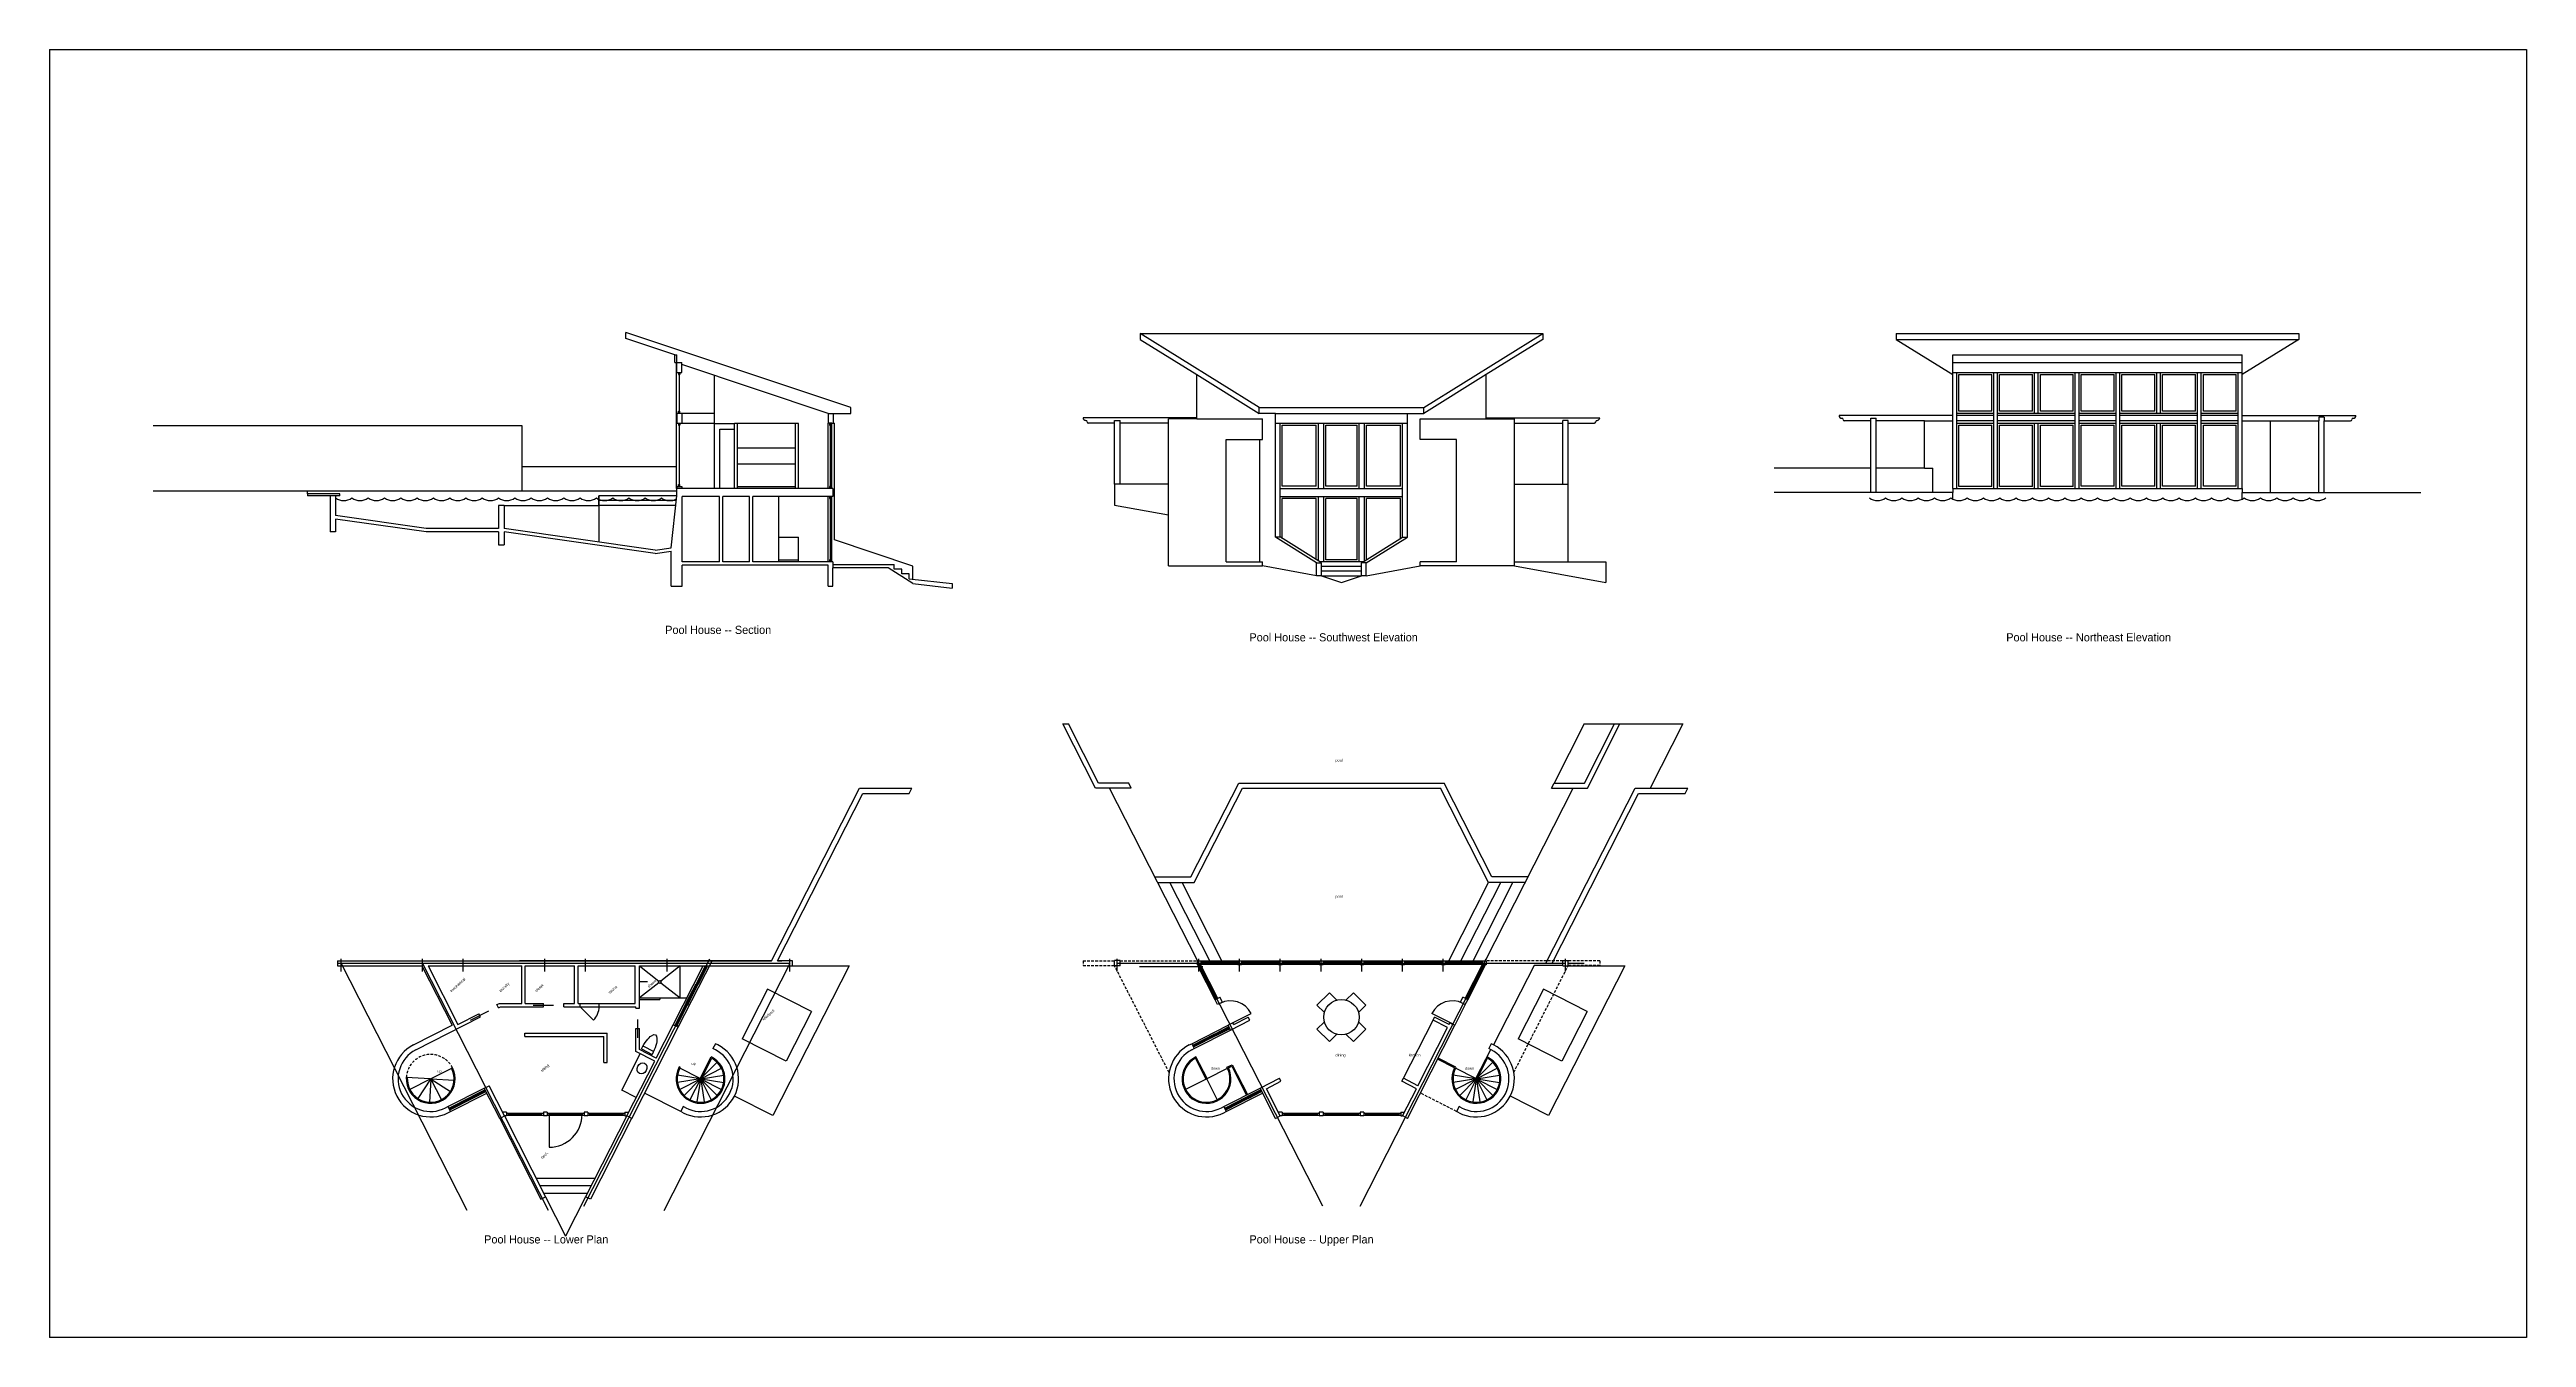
# Model space of a CAD drawing. Header units: inches. Extents: x 0 to 5835, y -2804 to 1896.
# Drawn here: x 0 to 3647, y 0 to 1896 of the extents above; entities that cross this region are included whole.
import ezdxf

# ---------------------------------------------------------------- set-up
doc = ezdxf.new("R2010")
doc.units = ezdxf.units.IN
doc.header["$LTSCALE"] = 8
doc.header["$MEASUREMENT"] = 0
doc.linetypes.add('DASHED', pattern=[0.75, 0.5, -0.25])
for name, color, linetype in [('A-Elev', 7, 'CONTINUOUS'), ('A-Elev-South', 7, 'CONTINUOUS'), ('A-fixtures', 140, 'CONTINUOUS'), ('A-millwork', 252, 'CONTINUOUS'), ('A-walls', 7, 'CONTINUOUS'), ('construction', 160, 'CONTINUOUS')]:
    doc.layers.add(name, color=color, linetype=linetype)
doc.styles.get("Standard").update_dxf_attribs({"font": 'txt', "height": 0.2})

msp = doc.modelspace()

# ---------------------------------------------------------------- linework, layer by layer
at = {"layer": 'A-Elev'}
for p, q in [((848.5, 1470.9, 0), (848.5, 1479.5, 0)), ((1179.6, 1369.1, 0), (848.5, 1479.5, 0)), ((848.5, 1470.9, 0), (848.5, 1479.5, 0)), ((920.5, 1446.9, 0), (848.5, 1470.9, 0)), ((1605.7, 1478, 27954.2), (2198.7, 1478, 27954.2)), ((1605.7, 1478, 37260.9), (1605.7, 1469.5, 54490.5)), ((2198.7, 1478, 37260.9), (2198.7, 1469.5, 54490.5)), ((2718.9, 1478, 37260.9), (2718.9, 1469.5, 54490.5)), ((2718.9, 1478, 27954.2), (3312, 1478, 27954.2)), ((3312, 1478, 37260.9), (3312, 1469.5, 54490.5)), ((920.5, 1435.2, 0), (920.5, 1446.9, 0)), ((920.5, 1446.9, 0), (923.5, 1446.9, 0)), ((920.5, 1435.2, -0.4), (930.9, 1435.2, -0.4)), ((923.5, 1435.2, 0), (923.5, 1446.9, 0)), ((923.5, 1420.7, -0.4), (923.5, 1435.2, -0.4)), ((930.9, 1420.7, -0.4), (930.9, 1435.2, -0.4)), ((1146.4, 1360.5, 0), (930.9, 1432.4, 0)), ((923.5, 1420.7, -0.4), (930.9, 1420.7, -0.4)), ((926.2, 1420.7, -0.9), (926.2, 1417.7, -0.9)), ((926.2, 1417.7, -0.9), (928.2, 1417.7, -0.9)), ((927.2, 1417.7, -0.9), (927.2, 1364, -0.5)), ((928.2, 1420.7, -0.9), (928.2, 1417.7, -0.9)), ((923.5, 1361, 0), (930.9, 1361, 0)), ((923.5, 1361, 0), (923.5, 1346, 0)), ((926.2, 1361, -0.5), (926.2, 1364, -0.5)), ((926.2, 1364, -0.5), (928.2, 1364, -0.5)), ((928.2, 1361, -0.5), (928.2, 1364, -0.5)), ((930.9, 1361, 0), (930.9, 1346, 0)), ((1146.4, 1360.5, 0), (1146.4, 1346, 0)), ((1146.4, 1360.5, 0), (1153.9, 1360.5, 0)), ((1153.9, 1360.5, 0), (1153.9, 1346, 0)), ((1153.9, 1360.5, 0), (1179.6, 1360.5, 0)), ((1179.6, 1360.5, 0), (1179.6, 1369.1, 0)), ((923.5, 1346, 0), (930.9, 1346, 0)), ((926.2, 1346, -0.5), (926.2, 1343, -0.5)), ((926.2, 1343, -0.5), (928.2, 1343, -0.5)), ((927.2, 1343, -0.6), (927.2, 1256, 0.1)), ((928.2, 1346, -0.5), (928.2, 1343, -0.5)), ((1151.9, 1346, 64272.6), (1146.4, 1346, 64272.6)), ((1148.2, 1346, 64272.6), (1148.2, 1343, 64272.6)), ((1148.2, 1343, 64272.6), (1150.2, 1343, 64272.6)), ((1149.2, 1343, 64272.6), (1149.2, 1253, 64272.6)), ((1150.2, 1346, 64272.6), (1150.2, 1343, 64272.6)), ((1151.9, 1346, 64272.6), (1155.6, 1346, 75388.2)), ((427.2, 1242, 64272.6), (379.6, 1242, 64272.6)), ((379.6, 1242, 64272.6), (379.6, 1239, 64272.6)), ((427.2, 1239, 64272.6), (427.2, 1242, 64272.6)), ((923.5, 1253, -0.4), (923.5, 1250, -0.4)), ((923.5, 1253, -0.4), (930.9, 1253, -0.4)), ((1153.4, 1250, -0.4), (923.5, 1250, -0.4)), ((923.5, 1239, 64272.6), (923.5, 1250, 64272.6)), ((926.2, 1253, -0.9), (926.2, 1256, -0.9)), ((926.2, 1256, -0.9), (928.2, 1256, -0.9)), ((928.2, 1253, -0.9), (928.2, 1256, -0.9)), ((930.9, 1253, -0.4), (930.9, 1250, -0.4)), ((1150.2, 1253, 64272.6), (1148.2, 1253, 64272.6)), ((1148.2, 1253, 64272.6), (1148.2, 1250, 64272.6)), ((1150.2, 1253, 64272.6), (1150.2, 1250, 64272.6)), ((1153.4, 1250, -0.4), (1153.4, 1238, -0.4)), ((427.2, 1239, 64272.6), (379.6, 1239, 64272.6)), ((413.2, 1239, 64272.6), (413.2, 1186, 64272.6)), ((421.2, 1239, 64272.6), (421.2, 1210, 64272.6)), ((554.5, 1191, 51254.3), (421.2, 1210, 64272.6)), ((554.5, 1186, 51254.3), (421.2, 1205, 64272.6)), ((421.2, 1205, 77290.8), (421.2, 1186, 77290.8)), ((669.2, 1225, 64272.6), (661.2, 1225, 64272.6)), ((661.2, 1225, 64272.6), (661.2, 1191, 64272.6)), ((669.2, 1225, 64272.6), (669.2, 1191, 64272.6)), ((915.3, 1162.7, 40241.2), (923.5, 1239, 64272.6)), ((986.4, 1238, -0.4), (931.5, 1238, -0.4)), ((931.5, 1142.1, 40244.1), (931.5, 1238, 40238.3)), ((1030.4, 1238, -0.4), (991.4, 1238, -0.4)), ((1153.4, 1238, -0.4), (1035.4, 1238, -0.4)), ((1148.2, 1238, 40244.1), (1148.2, 1235, 40244.1)), ((1148.2, 1235, 40244.1), (1150.2, 1235, 40244.1)), ((1149.2, 1235, 40244.1), (1149.2, 1145.1, 40244.1)), ((1150.2, 1238, 40244.1), (1150.2, 1235, 40244.1)), ((421.2, 1186, 64272.6), (413.2, 1186, 64272.6)), ((661.2, 1191, 64272.6), (554.5, 1191, 64272.6)), ((661.2, 1186, 64272.6), (554.5, 1186, 64272.6)), ((661.2, 1186, 81930.8), (661.2, 1167, 81930.8)), ((891.6, 1159.3, 37921.2), (669.2, 1191, 59632.6)), ((891.6, 1154.3, 37921.2), (669.2, 1186, 59632.6)), ((669.2, 1186, 77290.8), (669.2, 1167, 77290.8)), ((661.2, 1167, 81930.8), (669.2, 1167, 77290.8)), ((891.6, 1159.3, 37921.2), (915.3, 1162.7, 40241.2)), ((891.6, 1154.3, 37921.2), (915.3, 1157.7, 40241.2)), ((915.3, 1105.9, 40241.2), (915.3, 1157.7, 40241.2)), ((986.4, 1142.1, 40244.1), (931.5, 1142.1, 40244.1)), ((1146.4, 1137.1, 40244.1), (931.5, 1137.1, 40244.1)), ((931.5, 1106.1, 40244.1), (931.5, 1137.1, 40244.1)), ((1030.4, 1142.1, 40244.1), (991.4, 1142.1, 40244.1)), ((1153.4, 1142.1, 40244.1), (1035.4, 1142.1, 40244.1)), ((1146.4, 1106.1, 40244.1), (1146.4, 1137.1, 40244.1)), ((1148.2, 1145.1, 40244.1), (1148.2, 1142.1, 40244.1)), ((1150.2, 1145.1, 40244.1), (1148.2, 1145.1, 40244.1)), ((1150.2, 1145.1, 40244.1), (1150.2, 1142.1, 40244.1)), ((1153.4, 1142.1, 64272.6), (1153.4, 1133.1, 64272.6)), ((1153.4, 1138.1, 40244.1), (1243.7, 1138.1, 40244.1)), ((1235, 1133.1, -9802.3), (1153.4, 1133.1, 64272.6)), ((1153.4, 1106.1, 64272.6), (1153.4, 1133.1, 64272.6)), ((1271.2, 1110.1, 96688.8), (1235, 1133.1, -9802.3)), ((1243.7, 1131.1, 40244.1), (1243.7, 1138.1, 40244.1)), ((1254.7, 1131.1, 31868.1), (1243.7, 1131.1, 40244.1)), ((1254.7, 1124.1, 31868.1), (1254.7, 1131.1, 31868.1)), ((915.3, 1106.1, 40244.1), (931.5, 1106.1, 40244.1)), ((1146.4, 1106.1, 40244.1), (1153.4, 1106.1, 40244.1)), ((1265.7, 1124.1, 64278.4), (1254.7, 1124.1, 31868.1)), ((1265.7, 1117.1, 64278.4), (1265.7, 1124.1, 64278.4)), ((1265.7, 1117.1, 64278.4), (1328.9, 1110.1, 64278.4)), ((1271.2, 1110.1, 64278.4), (1328.9, 1103.1, 64278.4)), ((1328.9, 1110.1, 64278.4), (1328.9, 1103.1, 64278.4)), ((1727.1, 493.7), (1719.8, 490)), ((2077.4, 493.7), (2084.6, 490)), ((1742.5, 463.4), (1735.2, 459.7)), ((2061.9, 463.4), (2069.2, 459.7))]:
    msp.add_line(p, q, dxfattribs=at)
at = {"layer": 'A-Elev', "color": 253}
for p, q in [((922.5, 1435.2, 0), (922.5, 1250, 0)), ((979.1, 1250, 0), (979.1, 1416.3, 0)), ((2808.3, 1250, 40250), (2808.3, 1420.7, 40250)), ((2811.3, 1417.7, -37.7), (2859.8, 1417.7, -8413.7)), ((2862.8, 1349.3, 43586), (2862.8, 1420.7, 43586)), ((2868.3, 1349.3, 43586), (2868.3, 1420.7, 43586)), ((2871.3, 1417.7, -37.7), (2919.8, 1417.7, -8413.7)), ((2922.8, 1360.6, 43586), (2922.8, 1420.7, 43586)), ((2928.3, 1360.6, 43586), (2928.3, 1420.7, 43586)), ((2931.3, 1417.7, -37.7), (2979.8, 1417.7, -8413.7)), ((2982.8, 1346, 43586), (2982.8, 1420.7, 43586)), ((2988.3, 1346, 43586), (2988.3, 1420.7, 43586)), ((2991.3, 1417.7, -37.7), (3039.8, 1417.7, -8413.7)), ((3042.8, 1346, 43586), (3042.8, 1420.7, 43586)), ((3048.3, 1346, 43586), (3048.3, 1420.7, 43586)), ((3051.3, 1417.7, -37.7), (3099.8, 1417.7, -8413.7)), ((3102.8, 1360.6, 43586), (3102.8, 1420.7, 43586)), ((3108.3, 1360.6, 43586), (3108.3, 1420.7, 43586)), ((3111.3, 1417.7, -37.7), (3159.8, 1417.7, -8413.7)), ((3162.8, 1346, 43586), (3162.8, 1420.7, 43586)), ((3168.3, 1346, 43586), (3168.3, 1420.7, 43586)), ((3171.3, 1417.7, -37.7), (3219.8, 1417.7, -8413.7)), ((3222.8, 1250.1, 40250), (3222.8, 1420.7, 40250)), ((930.9, 1361, 0), (979.1, 1361, 0)), ((1781.1, 1360.5, 24591.7), (1781.1, 1369.1, 24591.7)), ((1805.1, 1360.5, 55908.3), (1999.3, 1360.5, 55908.3)), ((2023.3, 1360.5, 24591.7), (2023.3, 1369.1, 24591.7)), ((2802.4, 1250, 69642.2), (2802.4, 1357.3, 149481.1)), ((2808.3, 1360.6, 43586), (2862.8, 1360.6, 43586)), ((2859.8, 1363.6, 43586), (2811.3, 1363.6, 51961.9)), ((2868.3, 1360.6, 43586), (2982.8, 1360.6, 43586)), ((2919.8, 1363.6, 43586), (2871.3, 1363.6, 51962)), ((2979.8, 1363.6, 43586), (2931.3, 1363.6, 51962)), ((2988.3, 1360.6, 43586), (3042.8, 1360.6, 43586)), ((3039.8, 1363.6, 43586), (2991.3, 1363.6, 51962)), ((3048.3, 1360.6, 43586), (3162.8, 1360.6, 43586)), ((3099.8, 1363.6, 43586), (3051.3, 1363.6, 51962)), ((3159.8, 1363.6, 43586), (3111.3, 1363.6, 51962)), ((3168.3, 1360.6, 43586), (3222.8, 1360.7, 43586)), ((3219.8, 1363.6, 43586), (3171.3, 1363.6, 51962)), ((3228.5, 1250, 34644.4), (3228.5, 1357.3, 34644.4)), ((930.9, 1346, 0), (979.1, 1346, 0)), ((1146.4, 1250, 64272.6), (1146.4, 1346, 64272.6)), ((1151.9, 1250, 64272.6), (1151.9, 1346, 64272.6)), ((1155.6, 1174.1, 56548.9), (1155.6, 1346, 75523.4)), ((1805.1, 1346, 40250), (1999.3, 1346, 40250)), ((1815, 1343.1, 40250), (1865.2, 1343.1, 40250)), ((1865.2, 1253.1, 40250), (1865.2, 1343.1, 40250)), ((1868.2, 1250.1, 40250), (1868.2, 1346, 40250)), ((1876.2, 1250.1, 31874), (1876.2, 1346, 31874)), ((1879.2, 1343.1, 40250), (1925.2, 1343.1, 40250)), ((1928.2, 1250.1, 40250), (1928.2, 1346, 40250)), ((1936.2, 1250.1, 31874), (1936.2, 1346, 31874)), ((1939.2, 1343.1, 40250), (1989.4, 1343.1, 40250)), ((2760.8, 1349.3, 104430.5), (2802.4, 1349.3, 97250.6)), ((2808.3, 1345.9, 40250), (2862.8, 1346, 40250)), ((2811.3, 1343, 48626), (2859.8, 1343, 40250)), ((2862.8, 1346, 43586), (2862.8, 1349.3, 43586)), ((2862.8, 1250, 40250), (2862.8, 1346, 40250)), ((2868.3, 1346, 43586), (2868.3, 1349.3, 43586)), ((2868.3, 1346, 40250), (2982.8, 1346, 40250)), ((2868.3, 1250, 40250), (2868.3, 1346, 40250)), ((2871.3, 1343, 72654.4), (2919.8, 1343, 40250)), ((2919.8, 1253, 40250), (2919.8, 1343, 40250)), ((2922.8, 1250, 40250), (2922.8, 1346, 40250)), ((2928.3, 1250, 40250), (2928.3, 1346, 40250)), ((2931.3, 1343, 48626), (2979.8, 1343, 40250)), ((2979.8, 1253, 40250), (2979.8, 1343, 40250)), ((2982.8, 1250, 40250), (2982.8, 1346, 40250)), ((2988.3, 1346, 40250), (3042.8, 1346, 40250)), ((2988.3, 1250.1, 40250), (2988.3, 1346, 40250)), ((2991.3, 1343.1, 48626), (3039.8, 1343.1, 40014.9)), ((3042.8, 1250.1, 40250), (3042.8, 1346, 40250)), ((3048.3, 1346, 40250), (3162.8, 1346, 40250)), ((3048.3, 1250.1, 40250), (3048.3, 1346, 40250)), ((3051.3, 1343.1, 48626), (3099.8, 1343.1, 40014.9)), ((3102.8, 1250.1, 40250), (3102.8, 1346, 40250)), ((3108.3, 1250.1, 40250), (3108.3, 1346, 40250)), ((3108.3, 1250.1, 40250), (3108.3, 1346, 40250)), ((3111.3, 1343.1, 48626), (3159.8, 1343.1, 40014.9)), ((3162.8, 1250.1, 40250), (3162.8, 1346, 40250)), ((3168.3, 1346, 40250), (3222.8, 1346, 40250)), ((3168.3, 1250.1, 40250), (3168.3, 1346, 40250)), ((3168.3, 1250.1, 40250), (3168.3, 1346, 40250)), ((3171.3, 1343.1, 48626), (3219.8, 1343.1, 40014.9)), ((3228.5, 1349.3, 135644.7), (3270.1, 1349.3, 128464.8)), ((2760.8, 1280, 45113.5), (2772.8, 1280, 43041.1)), ((923.5, 1246, 64272.6), (152.6, 1246, 64272.6)), ((923.5, 1250, -0.4), (922.5, 1250, -0.4)), ((1812.2, 1250.1, 40250), (1992.2, 1250.1, 40250)), ((1865.2, 1253.1, 40250), (1815, 1253.1, 40250)), ((1925.2, 1253.1, 40250), (1879.2, 1253.1, 40250)), ((1989.4, 1253.1, 40250), (1939.2, 1253.1, 40250)), ((2859.8, 1253, 40250), (2811.3, 1253, 48626)), ((2919.8, 1253, 40250), (2871.3, 1253, 72654.4)), ((2979.8, 1253, 40250), (2931.3, 1253, 48626)), ((3039.8, 1253.1, 40014.9), (2991.3, 1253.1, 48626)), ((3099.8, 1253.1, 40014.9), (3051.3, 1253.1, 48626)), ((3159.8, 1253.1, 40014.9), (3111.3, 1253.1, 48626)), ((3219.8, 1253.1, 40014.9), (3171.3, 1253.1, 48626)), ((1073.9, 1142.1, 5.4), (1073.9, 1238, -0.4)), ((1146.4, 1142.1, 40250), (1146.4, 1238, 40244.1)), ((1151.9, 1142.1, 40250), (1151.9, 1238, 40244.1)), ((1865.2, 1145.2, 40250), (1865.2, 1235.1, 40250)), ((1868.2, 1143.3, 40250), (1868.2, 1238.1, 40250)), ((1876.2, 1142.1, 31874), (1876.2, 1238.1, 31874)), ((1928.2, 1142.1, 40250), (1928.2, 1238.1, 40250)), ((1936.2, 1143.3, 31874), (1936.2, 1238.1, 31874)), ((1271.2, 1135.5, 56548.9), (1155.6, 1174.1, 56548.9)), ((1271.2, 1116.5, 64278.4), (1271.2, 1135.5, 64278.4)), ((1865.7, 1140.5, 29525.8), (1872.8, 1140.5, 40250)), ((1938.7, 1140.5, 29525.8), (1931.6, 1140.5, 40250))]:
    msp.add_line(p, q, dxfattribs=at)
at = {"layer": 'A-Elev', "color": 254}
for p, q in [((1689.1, 1417.7, 30119.7), (1781.1, 1360.5, 24591.7)), ((2115.3, 1417.7, 30119.7), (2023.3, 1360.5, 24591.7)), ((1689.1, 1352.5, 46414.9), (1786.1, 1352.5, 24591.7)), ((1781.1, 1369.1, 40250), (2023.3, 1369.1, 40250)), ((1805.1, 1360.5, 55908.3), (1781.1, 1360.5, 24591.7)), ((1999.3, 1360.5, 55908.3), (2023.3, 1360.5, 24591.7)), ((2018.3, 1352.5, 24591.7), (2115.3, 1352.5, 35281.7))]:
    msp.add_line(p, q, dxfattribs=at)
at = {"layer": 'A-Elev', "color": 252}
for p, q in [((2811.3, 1363.6, 51961.9), (2811.3, 1417.7, -37.7)), ((2859.8, 1363.6, 43586), (2859.8, 1417.7, -8413.7)), ((2871.3, 1363.6, 51962), (2871.3, 1417.7, -37.7)), ((2919.8, 1363.6, 43586), (2919.8, 1417.7, -8413.7)), ((2931.3, 1363.6, 51962), (2931.3, 1417.7, -37.7)), ((2979.8, 1363.6, 43586), (2979.8, 1417.7, -8413.7)), ((2991.3, 1363.6, 51962), (2991.3, 1417.7, -37.7)), ((3039.8, 1363.6, 43586), (3039.8, 1417.7, -8413.7)), ((3051.3, 1363.6, 51962), (3051.3, 1417.7, -37.7)), ((3099.8, 1363.6, 43586), (3099.8, 1417.7, -8413.7)), ((3111.3, 1363.6, 51962), (3111.3, 1417.7, -37.7)), ((3159.8, 1363.6, 43586), (3159.8, 1417.7, -8413.7)), ((3171.3, 1363.6, 51962), (3171.3, 1417.7, -37.7)), ((3219.8, 1363.6, 43586), (3219.8, 1417.7, -8413.7)), ((695.9, 1342, 64272.6), (152.6, 1342, 64272.6)), ((695.9, 1246, 64272.6), (695.9, 1342, 64272.6)), ((979.1, 1345.5, 0), (1008.4, 1345.5, 0)), ((987.1, 1337.5, 0), (1008.4, 1337.5, 0)), ((987.1, 1250, 0), (987.1, 1337.5, 0)), ((1102.9, 1345.5, 0), (1008.4, 1345.5, 0)), ((1008.4, 1250, 0), (1008.4, 1345.5, 0)), ((1012.9, 1250, 0), (1012.9, 1345.5, 0)), ((1098.4, 1250, 0), (1098.4, 1345.5, 0)), ((1102.9, 1250, 0), (1102.9, 1345.5, 0)), ((1812.2, 1178.1, 24591.7), (1812.2, 1346, 24591.7)), ((1815, 1253.1, 16221.5), (1815, 1343.1, 16221.5)), ((1879.2, 1253.1, 40250), (1879.2, 1343.1, 40250)), ((1925.2, 1253.1, 40250), (1925.2, 1343.1, 40250)), ((1939.2, 1253.1, 40250), (1939.2, 1343.1, 40250)), ((1989.4, 1253.1, 16221.5), (1989.4, 1343.1, 16221.5)), ((1992.2, 1178.1, 24591.7), (1992.2, 1346, 24591.7)), ((2811.3, 1253, 48626), (2811.3, 1343, 48626)), ((2859.8, 1253, 40250), (2859.8, 1343, 40250)), ((2871.3, 1253, 48626), (2871.3, 1343, 48626)), ((2931.3, 1253, 48626), (2931.3, 1343, 48626)), ((2991.3, 1253.1, 48626), (2991.3, 1343.1, 48626)), ((3039.8, 1253.1, 40250), (3039.8, 1343.1, 40250)), ((3051.3, 1253.1, 48626), (3051.3, 1343.1, 48626)), ((3099.8, 1253.1, 40250), (3099.8, 1343.1, 40250)), ((3111.3, 1253.1, 48626), (3111.3, 1343.1, 48626)), ((3159.8, 1253.1, 40250), (3159.8, 1343.1, 40250)), ((3171.3, 1253.1, 48626), (3171.3, 1343.1, 48626)), ((3219.8, 1253.1, 40250), (3219.8, 1343.1, 40250)), ((923.5, 1282, 64272.6), (695.9, 1282, 64272.6)), ((1012.9, 1310, 0), (1098.4, 1310, 0)), ((1012.9, 1286, 0), (1098.4, 1286, 0)), ((379.6, 1242, 64272.6), (379.6, 1246, 64272.6)), ((1012.9, 1253, 0), (1098.4, 1253, 0)), ((669.2, 1225, 64272.6), (808.7, 1225, 64272.6)), ((923.5, 1239, 64272.6), (808.7, 1239, 64272.6)), ((808.7, 1225, 64272.6), (808.7, 1239, 64272.6)), ((808.7, 1239, 64272.6), (808.7, 1171.1, 64272.6)), ((922.9, 1232, 64272.6), (808.7, 1232, 64272.6)), ((922.3, 1225, 64272.6), (808.7, 1225, 64272.6)), ((1812.2, 1238.1, 40250), (1992.2, 1238.1, 40250)), ((1865.2, 1235.1, 40250), (1815, 1235.1, 40250)), ((1815, 1176.3, 16221.5), (1815, 1235.1, 16221.5)), ((1879.2, 1145.1, 40250), (1879.2, 1235.1, 40250)), ((1925.2, 1235.1, 40250), (1879.2, 1235.1, 40250)), ((1925.2, 1145.1, 40250), (1925.2, 1235.1, 40250)), ((1939.2, 1145.2, 40250), (1939.2, 1235.1, 40250)), ((1989.4, 1235.1, 40250), (1939.2, 1235.1, 40250)), ((1989.4, 1176.3, 16221.5), (1989.4, 1235.1, 16221.5)), ((1073.9, 1178.1, 0), (1102.9, 1178.1, 0)), ((1102.9, 1142.1, 0), (1102.9, 1178.1, 0)), ((1812.3, 1178.1, 44622.5), (1805.1, 1178.1, 24591.7)), ((1992.1, 1178.1, 44622.5), (1999.3, 1178.1, 24591.7)), ((1073.9, 1145.1, 0), (1102.9, 1145.1, 0)), ((1925.2, 1145.1, 40250), (1879.2, 1145.1, 40250)), ((868.5, 546.9, -8376), (896.9, 524.6, -8376)), ((896.9, 522.1, -8376), (868.5, 499.8, -8376)), ((928.5, 546.9, -8376), (900, 524.6, -8376)), ((900, 522.1, -8376), (928.5, 499.8, -8376)), ((928.5, 499.8, -8376), (928.5, 546.9, -8376)), ((2084.6, 490), (2069.2, 459.7))]:
    msp.add_line(p, q, dxfattribs=at)
at = {"layer": 'A-Elev', "color": 7}
for p, q in [((986.4, 1142.1, 5.4), (986.4, 1238, -0.4)), ((991.4, 1142.1, 5.4), (991.4, 1238, -0.4)), ((1030.4, 1142.1, 5.4), (1030.4, 1238, -0.4)), ((1035.4, 1142.1, 5.4), (1035.4, 1238, -0.4))]:
    msp.add_line(p, q, dxfattribs=at)
at = {"layer": 'A-Elev', "color": 3}
for p, q in [((1884.5, 507.6), (1866.2, 489.2)), ((1866.2, 489.2), (1877.1, 478.3)), ((1884.5, 507.6), (1895.5, 496.7)), ((1919.9, 507.6), (1908.9, 496.7)), ((1919.9, 507.6), (1938.3, 489.2)), ((1938.3, 489.2), (1927.3, 478.3)), ((1866.2, 453.9), (1877.1, 464.8)), ((1884.5, 435.5), (1866.2, 453.9)), ((1884.5, 435.5), (1895.5, 446.4)), ((1919.9, 435.5), (1908.9, 446.4)), ((1919.9, 435.5), (1938.3, 453.9)), ((1938.3, 453.9), (1927.3, 464.8))]:
    msp.add_line(p, q, dxfattribs=at)
at = {"layer": 'A-Elev', "color": 252}
msp.add_circle((898.5, 523.3, -8376), 2, dxfattribs=at)
at = {"layer": 'A-Elev', "color": 5}
for centre, end in [((433.2, 1252, 64272.6), 306.8699), ((457.2, 1252, 64272.6), 306.8699), ((481.2, 1252, 64272.6), 306.8699), ((505.2, 1252, 64272.6), 306.8699), ((529.2, 1252, 64272.6), 306.8699), ((553.2, 1252, 64272.6), 306.8699), ((577.2, 1252, 64272.6), 306.8699), ((601.2, 1252, 64272.6), 306.8699), ((625.2, 1252, 64272.6), 306.8699), ((649.2, 1252, 64272.6), 306.8699), ((673.2, 1252, 64272.6), 306.8699), ((697.2, 1252, 64272.6), 306.8699), ((721.2, 1252, 64272.6), 306.8699), ((745.2, 1252, 64272.6), 306.8699), ((769.2, 1252, 64272.6), 306.8699), ((793.2, 1252, 64272.6), 306.8699), ((817.2, 1252, 64272.6), 306.8699), ((841.2, 1252, 64272.6), 306.8699), ((865.2, 1252, 64272.6), 306.8699), ((889.2, 1252, 64272.6), 306.8699), ((913.2, 1252, 64272.6), 299.2614), ((2691.5, 1252, 64272.6), 306.8699), ((2715.5, 1252, 64272.6), 306.8699), ((2739.5, 1252, 64272.6), 306.8699), ((2763.5, 1252, 64272.6), 306.8699), ((2787.5, 1252, 64272.6), 306.8699), ((2811.5, 1252, 64272.6), 306.8699), ((2835.5, 1252, 64272.6), 306.8699), ((2859.5, 1252, 64272.6), 306.8699), ((2883.5, 1252, 64272.6), 306.8699), ((2907.5, 1252, 64272.6), 306.8699), ((2931.5, 1252, 64272.6), 306.8699), ((2955.5, 1252, 64272.6), 306.8699), ((2979.5, 1252, 64272.6), 306.8699), ((3003.5, 1252, 64272.6), 306.8699), ((3027.5, 1252, 64272.6), 306.8699), ((3051.5, 1252, 64272.6), 306.8699), ((3075.5, 1252, 64272.6), 306.8699), ((3099.5, 1252, 64272.6), 306.8699), ((3123.5, 1252, 64272.6), 306.8699), ((3147.5, 1252, 64272.6), 306.8699), ((3171.5, 1252, 64272.6), 306.8699), ((3195.5, 1252, 64272.6), 306.8699), ((3219.5, 1252, 64272.6), 306.8699), ((3243.5, 1252, 64272.6), 306.8699), ((3267.5, 1252, 64272.6), 306.8699), ((3291.5, 1252, 64272.6), 306.8699), ((3315.5, 1252, 64272.6), 306.8699), ((3339.5, 1252, 64272.6), 306.8699)]:
    msp.add_arc(centre, 20, 233.1301, end, dxfattribs=at)
at = {"layer": 'A-Elev', "color": 253}
for centre, start, end in [((1738.9, 461.6), 27, 117), ((2065.6, 461.6), 63, 153)]:
    msp.add_arc(centre, 34, start, end, dxfattribs=at)
at = {"layer": 'A-Elev-South', "color": 253}
for p, q in [((2259.6, 903.3), (2215.3, 816.1)), ((2404.8, 903.3, -8376), (2356.9, 808.9, -8376))]:
    msp.add_line(p, q, dxfattribs=at)
at = {"layer": 'A-fixtures'}
for p, q in [((871.4, 424.8, -8376), (887.4, 416.6, -8376)), ((873.8, 429.2, -8376), (889.6, 421.1, -8376))]:
    msp.add_line(p, q, dxfattribs=at)
at = {"layer": 'A-fixtures', "extrusion": (0, 0, -1)}
msp.add_ellipse((879.4, 420.7, -8376), major_axis=(12.7, 24.9), ratio=0.321429, start_param=4.712389, end_param=7.853982, dxfattribs=at)
at = {"layer": 'A-millwork'}
for p, q in [((1993.5, 381.6, -8376), (2037.1, 467.1, -8376)), ((842.5, 364.3, -8376), (869.8, 417.7, -8376)), ((863.9, 353.4, -8376), (842.5, 364.3, -8376))]:
    msp.add_line(p, q, dxfattribs=at)
msp.add_arc((781.2, 486.9, -8376), 28, 315, 360, dxfattribs=at)
at = {"layer": 'A-walls', "color": 254}
for p, q in [((1781.1, 1369.1, 24591.7), (1605.7, 1478, 37260.9)), ((2023.3, 1369.1, 24591.7), (2198.7, 1478, 37260.9)), ((1805.1, 1178.1, 24591.7), (1805.1, 1360.5, 24591.7)), ((1999.3, 1178.1, 24591.7), (1999.3, 1360.5, 24591.7))]:
    msp.add_line(p, q, dxfattribs=at)
at = {"layer": 'A-walls'}
for p, q in [((1605.7, 1469.5, 123846), (1689.1, 1417.7, 76633.4)), ((2198.7, 1469.5, 123846), (2115.3, 1417.7, 76633.4)), ((2718.9, 1469.5, 123846), (2802.4, 1417.7, 76633.4)), ((3312, 1469.5, 123846), (3228.5, 1417.7, 76633.4)), ((1689.1, 1352.5, 45471.9), (1689.1, 1417.7, 30119.7)), ((2115.3, 1352.5, 34819.8), (2115.3, 1417.7, 27300.6)), ((2802.4, 1357.3, 124952.6), (2802.4, 1417.7, 30119.7)), ((3228.5, 1357.3, 34276.2), (3228.5, 1417.7, 27300.6)), ((1647.6, 1136.1, 24591.7), (1647.6, 1352.5, 24591.7)), ((1689.1, 1352.5, 55908.3), (1647.6, 1352.5, 55908.3)), ((1781.1, 1360.5, 24591.7), (1781.1, 1369.1, 24591.7)), ((2115.3, 1352.5, 55908.3), (2156.8, 1352.5, 55908.3)), ((2156.8, 1136.1, 24591.7), (2156.8, 1352.5, 24591.7)), ((2802.4, 1250, 69642.2), (3228.5, 1250, 46659.3)), ((2802.4, 1250, 69642.2), (2802.4, 1244, 69642.2)), ((3228.5, 1250, 34644.4), (3228.5, 1244, 34644.4)), ((3270.1, 1244, 69642.2), (3341.4, 1244, 11260.4)), ((3349.4, 1244, 35064.5), (3491.7, 1244, 69642.2)), ((1647.6, 1136.1, 40250), (1786.1, 1136.1, 40250)), ((1865.7, 1121.1, 31874), (1786.1, 1136.1, 24591.7)), ((1938.7, 1121.1, 31874), (2018.3, 1136.1, 24591.7)), ((2156.8, 1136.1, 40250), (2018.3, 1136.1, 40250)), ((1872.8, 1121.1, 40250), (1902.2, 1111.4, 40250)), ((1902.2, 1111.4, 40250), (1931.6, 1121.1, 40250)), ((1062.8, 554.7, 0), (1192.4, 808.9, 0)), ((1265.9, 800.9, -5.9), (1269.9, 808.9, 8370.1)), ((1071.8, 554.7, 0), (1197.3, 800.9, 0)), ((423.8, 554.7, -8376), (1062.8, 554.7, -8376)), ((423.8, 554.7, -8376), (423.8, 546.9, -8376)), ((1062.8, 554.7, -8376), (692.1, 554.7, -8376)), ((1093.9, 554.7, -8376), (1071.8, 554.7, -8376)), ((1071.8, 554.7, -8376), (1078.4, 554.7, -8376)), ((1093.9, 546.9, 8370.1), (1093.9, 554.7, 8370.1)), ((1576.2, 555.2), (1568.2, 555.2)), ((1568.2, 547.2), (1568.2, 555.2)), ((1576.2, 547.2), (1568.2, 547.2)), ((1576.2, 547.2), (1576.2, 555.2)), ((1695.1, 553.9), (1689.6, 553.9)), ((1689.6, 553.9), (1689.6, 548.4)), ((1695.1, 548.4), (1689.6, 548.4)), ((1692.9, 545.7, -8376), (1691.5, 548.4, -8376)), ((1692.9, 545.7, -8376), (1695.6, 547.1, -8376)), ((1695.6, 547.1, -8376), (1694.9, 548.4, -8376)), ((1695.1, 553.9), (1695.1, 548.4)), ((1695.1, 552.7), (1698.1, 552.7)), ((1695.1, 549.7), (1698.1, 549.7)), ((1698.1, 549.7, 0), (1698.1, 552.7, 0)), ((1698.1, 551.2, 0), (1746.6, 551.2, 0)), ((1746.6, 552.7), (1746.6, 549.7)), ((1746.6, 552.7, 0), (1749.6, 552.7)), ((1746.6, 552.7), (1746.6, 549.7)), ((1746.6, 552.7, 0), (1749.6, 552.7)), ((1746.6, 549.7, 0), (1749.6, 549.7, 0)), ((1746.6, 549.7, 0), (1749.6, 549.7, 0)), ((1749.6, 553.9), (1749.6, 548.4)), ((1752.3, 553.9), (1749.6, 553.9)), ((1755.1, 548.4), (1749.6, 548.4)), ((1755.1, 553.9), (1752.3, 553.9)), ((1755.1, 553.9), (1755.1, 548.4)), ((1755.1, 552.7), (1758.1, 552.7)), ((1755.1, 549.7), (1758.1, 549.7)), ((1758.1, 549.7, 0), (1758.1, 552.7, 0)), ((1758.1, 551.2, 0), (1806.6, 551.2, 0)), ((1806.6, 552.7, 0), (1809.6, 552.7)), ((1806.6, 552.7), (1806.6, 549.7)), ((1806.6, 552.7, 0), (1809.6, 552.7)), ((1806.6, 552.7), (1806.6, 549.7)), ((1806.6, 549.7, 0), (1809.6, 549.7, 0)), ((1806.6, 549.7, 0), (1809.6, 549.7, 0)), ((1812.3, 553.9), (1809.6, 553.9)), ((1809.6, 553.9), (1809.6, 548.4)), ((1815.1, 548.4), (1809.6, 548.4)), ((1815.1, 553.9), (1812.3, 553.9)), ((1815.1, 553.9), (1815.1, 548.4)), ((1815.1, 552.7), (1818.1, 552.7)), ((1815.1, 549.7), (1818.1, 549.7)), ((1818.1, 549.7, 0), (1818.1, 552.7, 0)), ((1818.1, 551.2, 0), (1866.6, 551.2, 0)), ((1866.6, 552.7), (1866.6, 549.7)), ((1866.6, 552.7, 0), (1869.6, 552.7)), ((1866.6, 552.7), (1866.6, 549.7)), ((1866.6, 552.7, 0), (1869.6, 552.7)), ((1866.6, 549.7, 0), (1869.6, 549.7, 0)), ((1866.6, 549.7, 0), (1869.6, 549.7, 0)), ((1869.6, 553.9), (1869.6, 548.4)), ((1872.3, 553.9), (1869.6, 553.9)), ((1875.1, 548.4), (1869.6, 548.4)), ((1875.1, 553.9), (1872.3, 553.9)), ((1875.1, 553.9), (1875.1, 548.4)), ((1875.1, 552.7), (1878.1, 552.7)), ((1875.1, 549.7), (1878.1, 549.7)), ((1878.1, 549.7, 0), (1878.1, 552.7, 0)), ((1878.1, 551.2, 0), (1926.6, 551.2, 0)), ((1926.6, 552.7, 0), (1929.6, 552.7)), ((1926.6, 552.7), (1926.6, 549.7)), ((1926.6, 549.7, 0), (1929.6, 549.7, 0)), ((1932.3, 553.9), (1929.6, 553.9)), ((1929.6, 553.9), (1929.6, 548.4)), ((1935.1, 548.4), (1929.6, 548.4)), ((1935.1, 553.9), (1932.3, 553.9)), ((1935.1, 553.9), (1935.1, 548.4)), ((1935.1, 552.7), (1938.1, 552.7)), ((1935.1, 549.7), (1938.1, 549.7)), ((1938.1, 549.7, 0), (1938.1, 552.7, 0)), ((1938.1, 549.7, 0), (1938.1, 552.7, 0)), ((1938.1, 551.2, 0), (1986.6, 551.2, 0)), ((1986.6, 552.7), (1986.6, 549.7)), ((1986.6, 552.7, 0), (1989.6, 552.7)), ((1986.6, 549.7, 0), (1989.6, 549.7, 0)), ((1989.6, 553.9), (1989.6, 548.4)), ((1992.3, 553.9), (1989.6, 553.9)), ((1995.1, 548.4), (1989.6, 548.4)), ((1995.1, 553.9), (1992.3, 553.9)), ((1995.1, 553.9), (1995.1, 548.4)), ((1995.1, 552.7), (1998.1, 552.7)), ((1995.1, 549.7), (1998.1, 549.7)), ((1998.1, 549.7, 0), (1998.1, 552.7, 0)), ((1998.1, 549.7, 0), (1998.1, 552.7, 0)), ((1998.1, 549.7, 0), (1998.1, 552.7, 0)), ((1998.1, 551.2, 0), (2046.6, 551.2, 0)), ((2046.6, 552.7, 0), (2049.6, 552.7)), ((2046.6, 552.7), (2046.6, 549.7)), ((2046.6, 549.7, 0), (2049.6, 549.7, 0)), ((2052.3, 553.9), (2049.6, 553.9)), ((2049.6, 553.9), (2049.6, 548.4)), ((2055.1, 548.4), (2049.6, 548.4)), ((2055.1, 553.9), (2052.3, 553.9)), ((2055.1, 553.9), (2055.1, 548.4)), ((2055.1, 552.7), (2058.1, 552.7)), ((2055.1, 549.7), (2058.1, 549.7)), ((2058.1, 549.7, -8376), (2058.1, 552.7, -8376)), ((2058.1, 549.7, -8376), (2058.1, 552.7, -8376)), ((2058.1, 549.7, -8376), (2058.1, 552.7, -8376)), ((2058.1, 549.7, 0), (2058.1, 552.7, 0)), ((2058.1, 551.2, -8376), (2106.6, 551.2, -8376)), ((2106.6, 552.7, -8376), (2106.6, 549.7, -8376)), ((2106.6, 552.7, -8376), (2109.6, 552.7, -8376)), ((2106.6, 549.7, -8376), (2109.6, 549.7, -8376)), ((2108.9, 547.1, -8376), (2109.6, 548.4, -8376)), ((2111.6, 545.7, -8376), (2108.9, 547.1, -8376)), ((2109.6, 553.9, -8376), (2109.6, 548.4, -8376)), ((2112.3, 553.9, -8376), (2109.6, 553.9, -8376)), ((2115.1, 548.4, -8376), (2109.6, 548.4, -8376)), ((2111.6, 545.7, -8376), (2112.9, 548.4, -8376)), ((2115.1, 553.9, -8376), (2112.3, 553.9, -8376)), ((2115.1, 553.9, -8376), (2115.1, 548.4, -8376)), ((2203.4, 551.2, -8370.1), (2212.4, 551.2, -8370.1)), ((2228.2, 547.2), (2228.2, 555.2)), ((2228.2, 555.2), (2236.2, 555.2)), ((2228.2, 547.2), (2236.2, 547.2)), ((2236.2, 547.2), (2236.2, 555.2)), ((423.8, 546.9, -8376), (548.3, 546.9, -8376)), ((548.3, 546.9, -8376), (592.8, 459.7, -8376)), ((557.3, 546.9, -8376), (695.2, 546.9, -8376)), ((557.3, 546.9, -8376), (601.2, 460.6, -8376)), ((695.2, 491.9, -8376), (695.2, 546.9, -8376)), ((700.2, 491.9, -8376), (700.2, 546.9, -8376)), ((700.2, 546.9, -8376), (773.2, 546.9, -8376)), ((773.2, 491.9, -8376), (773.2, 546.9, -8376)), ((778.2, 491.9, -8376), (778.2, 546.9, -8376)), ((778.2, 546.9, -8376), (862.3, 546.9, -8376)), ((862.3, 491.9, -8376), (862.3, 546.9, -8376)), ((868.5, 546.9, -8376), (1093.9, 546.9, -8376)), ((868.5, 487.8, -8376), (868.5, 546.9, -8376)), ((880.5, 523.8, -8376), (868.5, 523.8, -8376)), ((939, 491.9, -8376), (953.3, 520, -8376)), ((939.6, 491.6, -8376), (953.9, 519.6, -8376)), ((940.3, 491.2, -8376), (954.6, 519.3, -8376)), ((965.3, 546.9, -8376), (951.9, 520.6, -8376)), ((968.7, 546.9, -8376), (954.6, 519.3, -8376)), ((954.6, 522.6, -8376), (965.3, 543.5, -8376)), ((601.2, 460.6, 8370.1), (632.1, 476.3, 8370.1)), ((619.9, 467.3, 8370.1), (646.6, 480.9, 8370.1)), ((634.4, 471.9, 8370.1), (632.1, 476.3, 8370.1)), ((658.8, 490, 8370.1), (662.6, 491.9, 8370.1)), ((661.1, 485.5, 8370.1), (658.8, 490, 8370.1)), ((661.1, 485.5, 8370.1), (663.8, 486.9, 8370.1)), ((662.6, 491.9, -8376), (695.2, 491.9, -8376)), ((663.8, 486.9, -8376), (727.2, 486.9, -8376)), ((700.2, 491.9, -8376), (727.2, 491.9, -8376)), ((712.2, 489.4, -8376), (742.2, 489.4, -8376)), ((727.2, 486.9, -8376), (727.2, 491.9, -8376)), ((757.2, 491.9, -8376), (773.2, 491.9, -8376)), ((757.2, 486.9, -8376), (757.2, 491.9, -8376)), ((757.2, 486.9, -8376), (783, 486.9, -8376)), ((778.2, 491.9, -8376), (781.2, 491.9, -8376)), ((781.2, 486.9, -8376), (781.2, 491.9, -8376)), ((781.2, 486.9, -8376), (801, 467.1, -8376)), ((809.2, 491.9, -8376), (862.3, 491.9, -8376)), ((809.2, 486.9, -8376), (809.2, 491.9, -8376)), ((809.2, 486.9, -8376), (863.5, 486.9, -8376)), ((863.5, 484.8, -8376), (863.5, 486.9, -8376)), ((863.5, 484.8, -8376), (868.5, 484.8, -8376)), ((868.5, 499.8, -8376), (898.5, 499.8, -8376)), ((868.5, 497.8, -8376), (898.5, 497.8, -8376)), ((868.5, 484.8, -8376), (868.5, 487.8, -8376)), ((898.5, 499.8, -8376), (898.5, 497.8, -8376)), ((937.6, 492.6, -8376), (922, 461.8, -8376)), ((922.6, 461.5, -8376), (936.9, 489.6, -8376)), ((923.3, 461.2, -8376), (937.6, 489.2, -8376)), ((940.3, 491.2, -8376), (939, 488.5, -8376)), ((1716, 500.4, 0), (1718.7, 501.8, 0)), ((1717.3, 497.7, -8376), (1716, 500.4, -8376)), ((1716.2, 497.1, 0), (1723.4, 500.8, 0)), ((1719.8, 490), (1716.2, 497.1)), ((1720, 499.1, -8376), (1718.7, 501.8, -8376)), ((1727.1, 493.7), (1723.4, 500.8)), ((1738.9, 461.6, 0), (1769.2, 477, 0)), ((2065.6, 461.6, 0), (2035.3, 477, 0)), ((2077.4, 493.7), (2081, 500.8)), ((2088.3, 497.1, 0), (2081, 500.8, 0)), ((2084.4, 499.1, -8376), (2085.8, 501.8, -8376)), ((2084.6, 490), (2088.3, 497.1)), ((2088.5, 500.4, 0), (2085.8, 501.8, 0)), ((2087.1, 497.7, -8376), (2088.5, 500.4, -8376)), ((535.8, 430.6, 8370.1), (592.8, 459.7, 8370.1)), ((539.4, 423.5, 8370.1), (634.4, 471.9, 8370.1)), ((699.9, 442.9, -8376), (699.9, 447.9, -8376)), ((816, 404.7, -8376), (816, 442.9, -8376)), ((821, 404.7, -8376), (821, 447.9, -8376)), ((857.2, 322.5, -8376), (925.5, 456.7, -8376)), ((863.5, 420.9, -8376), (863.5, 454.8, -8376)), ((866, 441.3, -8376), (866, 468.3, -8376)), ((868.5, 424, -8376), (868.5, 454.8, -8376)), ((893.4, 411.3, -8376), (918.4, 460.3, -8376)), ((922, 461.8, -8376), (920.6, 459.2, -8376)), ((924.7, 460.5, -8376), (923.3, 457.8, -8376)), ((1684.9, 429.6), (1716.6, 445.7)), ((1715.9, 447), (1717.2, 447.7)), ((1717.2, 444.4), (1715.9, 447)), ((1718.6, 445.1), (1717.2, 447.7)), ((1717.2, 444.4), (1718.6, 445.1)), ((1718.2, 447.4), (1717.6, 447.1)), ((1718.2, 447.4), (1718.9, 446.1)), ((1718.2, 445.7), (1718.9, 446.1)), ((1718.6, 446.7), (1735, 455.1)), ((1735.4, 456.1), (1734.7, 455.8)), ((1734.7, 455.8), (1735.4, 454.5)), ((1735, 456.8), (1736.4, 457.5)), ((1736.4, 454.1), (1735, 456.8)), ((1738.9, 452.6), (1735.2, 459.7)), ((1735.4, 454.5), (1736.1, 454.8)), ((1736.4, 454.1), (1737.7, 454.8)), ((1738.9, 452.6), (1767.3, 467.1)), ((1743.9, 460.7), (1742.5, 463.4)), ((1743.9, 460.7, 0), (1765.1, 471.5, 0)), ((1767.3, 467.1), (1765.1, 471.5)), ((1999.3, 322.6), (2069.2, 459.7)), ((2014.9, 370.7, -8376), (2058.5, 456.2, -8376)), ((2037.1, 467.1), (2039.4, 471.5)), ((2037.1, 467.1), (2039.4, 471.5)), ((2037.1, 467.1), (2039.4, 471.5)), ((2060.6, 460.7, 0), (2039.4, 471.5, 0)), ((2060.6, 460.7), (2061.9, 463.4)), ((816, 404.7, -8376), (821, 404.7, -8376)), ((850, 326.1, -8376), (891.2, 406.8, -8376)), ((980.5, 432.5, 8370.1), (976.8, 425.3, 8370.1)), ((980.4, 423.5, 8370.1), (976.8, 425.3, 8370.1)), ((984.1, 430.6, 8370.1), (980.5, 432.5, 8370.1)), ((1678.2, 430.6), (1681.8, 432.5)), ((1681.8, 432.5), (1685.4, 425.3)), ((1681.8, 423.5), (1685.4, 425.3)), ((1682.9, 430.2), (1684.2, 430.9)), ((1684.2, 430.9), (1685.6, 428.3)), ((1684.3, 427.6), (1685.6, 428.3)), ((2122.7, 432.5), (2119, 425.3)), ((2122.6, 423.5), (2119, 425.3)), ((2126.3, 430.6), (2122.7, 432.5)), ((639.9, 364.1, 8370.1), (641.2, 364.8, 8370.1)), ((640.1, 367, 8370.1), (647.2, 370.7, 8370.1)), ((662.8, 322.5, 8370.1), (640.1, 367, 8370.1)), ((669.9, 326.1, 8370.1), (647.2, 370.7, 8370.1)), ((1782.2, 364.1), (1783.6, 364.8)), ((1782.4, 367, 0), (1810.9, 381.6, 0)), ((1805.1, 322.5), (1782.4, 367)), ((1791.8, 366.2), (1813.2, 377.1)), ((1812.2, 326.1), (1791.8, 366.2)), ((1813.2, 377.1), (1810.9, 381.6)), ((1991.3, 377.1), (1993.5, 381.6)), ((1991.3, 377.1), (1993.5, 381.6)), ((2012.6, 366.2), (1991.3, 377.1)), ((1992.2, 326.1), (2012.6, 366.2)), ((2014.9, 370.7, 0), (1993.5, 381.6, 0)), ((583, 338, 8370.1), (586.6, 339.8, 8370.1)), ((586.6, 339.8, 8370.1), (590.3, 332.7, 8370.1)), ((586.6, 330.8, 8370.1), (590.3, 332.7, 8370.1)), ((587.8, 337.6, 8370.1), (589.1, 338.3, 8370.1)), ((589.1, 338.3, 8370.1), (590.5, 335.6, 8370.1)), ((589.1, 334.9, 8370.1), (590.5, 335.6, 8370.1)), ((589.8, 336.9, 8370.1), (621.4, 353, 8370.1)), ((620.7, 354.4, 8370.1), (622.1, 355.1, 8370.1)), ((620.7, 354.4, 8370.1), (622.1, 351.7, 8370.1)), ((622.1, 355.1, 8370.1), (623.4, 352.4, 8370.1)), ((622.1, 351.7, 8370.1), (623.4, 352.4, 8370.1)), ((622.4, 354.4, 8370.1), (623.1, 354.7, 8370.1)), ((623.7, 353.4, 8370.1), (623.1, 354.7, 8370.1)), ((623.7, 353.4, 8370.1), (623.1, 353.1, 8370.1)), ((623.4, 354.1, 8370.1), (639.9, 362.5, 8370.1)), ((639.6, 363.1, 8370.1), (640.2, 363.5, 8370.1)), ((640.2, 361.8, 8370.1), (639.6, 363.1, 8370.1)), ((639.9, 364.1, 8370.1), (641.2, 361.5, 8370.1)), ((640.9, 362.1, 8370.1), (640.2, 361.8, 8370.1)), ((641.2, 361.5, 8370.1), (642.6, 362.1, 8370.1)), ((669.9, 331.7, -8370.1), (667.1, 331.7, -8370.1)), ((669.9, 331.7, 0), (667.2, 331.7, 0)), ((672.6, 331.7, -8370.1), (669.9, 331.7, -8370.1)), ((672.6, 331.7, -8370.1), (672.6, 326.2, -8370.1)), ((672.6, 330.4, -8370.1), (675.6, 330.4, -8370.1)), ((675.6, 327.4, -8370.1), (675.6, 330.4, -8370.1)), ((675.6, 328.9, -8370.1), (724.1, 328.9, -8370.1)), ((724.1, 330.4, -8370.1), (724.1, 327.4, -8370.1)), ((724.1, 330.4, -8370.1), (727.1, 330.4, -8370.1)), ((727.1, 331.7, -8370.1), (727.1, 326.2, -8370.1)), ((729.9, 331.7, -8370.1), (727.1, 331.7, -8370.1)), ((732.6, 331.7, -8370.1), (729.9, 331.7, -8370.1)), ((732.6, 331.7, -8370.1), (732.6, 326.2, -8370.1)), ((732.6, 330.4, -8370.1), (735.6, 330.4, -8370.1)), ((735.6, 327.4, -8370.1), (735.6, 330.4, -8370.1)), ((735.6, 328.9, -8370.1), (784.1, 328.9, -8370.1)), ((735.6, 328.5, -8376), (735.6, 280, -8376)), ((784.1, 330.4, -8370.1), (787.1, 330.4, -8370.1)), ((784.1, 330.4, -8370.1), (784.1, 327.4, -8370.1)), ((789.9, 331.7, -8370.1), (787.1, 331.7, -8370.1)), ((787.1, 331.7, -8370.1), (787.1, 326.2, -8370.1)), ((792.6, 331.7, -8370.1), (789.9, 331.7, -8370.1)), ((792.6, 331.7, -8370.1), (792.6, 326.2, -8370.1)), ((792.6, 330.4, -8370.1), (795.6, 330.4, -8370.1)), ((795.6, 327.4, -8370.1), (795.6, 330.4, -8370.1)), ((795.6, 328.9, -8370.1), (844.1, 328.9, -8370.1)), ((844.1, 330.4, -8370.1), (844.1, 327.4, -8370.1)), ((844.1, 330.4, -8370.1), (847.1, 330.4, -8370.1)), ((847.1, 331.7, -8370.1), (849.9, 331.7, -8370.1)), ((847.1, 331.7, -8370.1), (847.1, 326.2, -8370.1)), ((849.9, 331.7, -8370.1), (852.6, 331.7, -8370.1)), ((933.2, 339.8, 8370.1), (929.6, 332.7, 8370.1)), ((933.2, 330.8, 8370.1), (929.6, 332.7, 8370.1)), ((936.9, 338, 8370.1), (933.2, 339.8, 8370.1)), ((1725.4, 338, 0), (1729, 339.8, 0)), ((1729, 339.8), (1732.6, 332.7)), ((1729, 330.8), (1732.6, 332.7)), ((1730.1, 337.6), (1731.5, 338.3)), ((1731.5, 338.3), (1732.8, 335.6)), ((1731.5, 334.9), (1732.8, 335.6)), ((1732.1, 336.9), (1763.8, 353)), ((1763.1, 354.4), (1764.4, 355.1)), ((1763.1, 354.4), (1764.5, 351.7)), ((1764.4, 355.1), (1765.8, 352.4)), ((1764.5, 351.7), (1765.8, 352.4)), ((1764.8, 354.4), (1765.4, 354.7)), ((1766.1, 353.4), (1765.4, 354.7)), ((1766.1, 353.4), (1765.4, 353.1)), ((1765.8, 354.1), (1782.3, 362.5)), ((1781.9, 363.1), (1782.6, 363.5)), ((1782.6, 361.8), (1781.9, 363.1)), ((1782.2, 364.1), (1783.6, 361.5)), ((1783.3, 362.1), (1782.6, 361.8)), ((1783.6, 361.5), (1784.9, 362.1)), ((1812.3, 331.7, -8370.1), (1809.6, 331.7, -8370.1)), ((1815.1, 331.7, -8370.1), (1812.3, 331.7, -8370.1)), ((1815.1, 331.7, -8370.1), (1815.1, 326.2, -8370.1)), ((1815.1, 330.4, -8370.1), (1818.1, 330.4, -8370.1)), ((1818.1, 327.4, -8370.1), (1818.1, 330.4, -8370.1)), ((1818.1, 328.9, -8370.1), (1866.6, 328.9, -8370.1)), ((1866.6, 330.4, -8370.1), (1869.6, 330.4, -8370.1)), ((1866.6, 330.4, -8370.1), (1866.6, 327.4, -8370.1)), ((1872.3, 331.7, -8370.1), (1869.6, 331.7, -8370.1)), ((1869.6, 331.7, -8370.1), (1869.6, 326.2, -8370.1)), ((1875.1, 331.7, -8370.1), (1872.3, 331.7, -8370.1)), ((1875.1, 331.7, -8370.1), (1875.1, 326.2, -8370.1)), ((1875.1, 330.4, -8370.1), (1878.1, 330.4, -8370.1)), ((1878.1, 327.4, -8370.1), (1878.1, 330.4, -8370.1)), ((1878.1, 328.9, -8370.1), (1926.6, 328.9, -8370.1)), ((1926.6, 330.4, -8370.1), (1926.6, 327.4, -8370.1)), ((1926.6, 330.4, -8370.1), (1929.6, 330.4, -8370.1)), ((1929.6, 331.7, -8370.1), (1929.6, 326.2, -8370.1)), ((1932.3, 331.7, -8370.1), (1929.6, 331.7, -8370.1)), ((1935.1, 331.7, -8370.1), (1932.3, 331.7, -8370.1)), ((1935.1, 331.7, -8370.1), (1935.1, 326.2, -8370.1)), ((1935.1, 330.4, -8370.1), (1938.1, 330.4, -8370.1)), ((1938.1, 327.4, -8370.1), (1938.1, 330.4, -8370.1)), ((1938.1, 328.9, -8370.1), (1986.6, 328.9, -8370.1)), ((1986.6, 330.4, -8370.1), (1989.6, 330.4, -8370.1)), ((1986.6, 330.4, -8370.1), (1986.6, 327.4, -8370.1)), ((1989.6, 331.7, -8370.1), (1989.6, 326.2, -8370.1)), ((1989.6, 331.7, -8370.1), (1992.3, 331.7, -8370.1)), ((1992.3, 331.7, -8370.1), (1995.1, 331.7, -8370.1)), ((2075.5, 339.8), (2071.8, 332.7)), ((2075.4, 330.8), (2071.8, 332.7)), ((2079.1, 338, 0), (2075.5, 339.8, 0)), ((662.8, 322.5, 8370.1), (669.9, 326.1, 8370.1)), ((672.6, 326.2, -8370.1), (669.8, 326.2, -8370.1)), ((672.6, 327.4, -8370.1), (675.6, 327.4, -8370.1)), ((724.1, 327.4, -8370.1), (727.1, 327.4, -8370.1)), ((732.6, 326.2, -8370.1), (727.1, 326.2, -8370.1)), ((732.6, 327.4, -8370.1), (735.6, 327.4, -8370.1)), ((784.1, 327.4, -8370.1), (787.1, 327.4, -8370.1)), ((792.6, 326.2, -8370.1), (787.1, 326.2, -8370.1)), ((792.6, 327.4, -8370.1), (795.6, 327.4, -8370.1)), ((844.1, 327.4, -8370.1), (847.1, 327.4, -8370.1)), ((847.1, 326.2, -8370.1), (849.8, 326.2, -8370.1)), ((857.2, 322.5, 8370.1), (849.8, 326.2, 8370.1)), ((1805.1, 322.5, 0), (1812.2, 326.1, 0)), ((1815.1, 326.2, -8370.1), (1812.2, 326.2, -8370.1)), ((1815.1, 327.4, -8370.1), (1818.1, 327.4, -8370.1)), ((1866.6, 327.4, -8370.1), (1869.6, 327.4, -8370.1)), ((1875.1, 326.2, -8370.1), (1869.6, 326.2, -8370.1)), ((1875.1, 327.4, -8370.1), (1878.1, 327.4, -8370.1)), ((1926.6, 327.4, -8370.1), (1929.6, 327.4, -8370.1)), ((1935.1, 326.2, -8370.1), (1929.6, 326.2, -8370.1)), ((1935.1, 327.4, -8370.1), (1938.1, 327.4, -8370.1)), ((1986.6, 327.4, -8370.1), (1989.6, 327.4, -8370.1)), ((1989.6, 326.2, -8370.1), (1992.2, 326.2, -8370.1)), ((1999.5, 322.5, 0), (1992.4, 326.1, 0))]:
    msp.add_line(p, q, dxfattribs=at)
at = {"layer": 'A-walls', "color": 253}
for p, q in [((2718.9, 1469.5, 54490.5), (3312, 1469.5, 54490.5)), ((2802.4, 1417.7, -2665.8), (2802.4, 1446.9, 23220.4)), ((2802.4, 1435.2, 0), (3228.5, 1435.2, -1791.8)), ((3228.5, 1417.7, 76633.4), (3228.5, 1446.9, 21428.6)), ((2802.4, 1420.7, -0.4), (3228.5, 1420.7, -1792.2)), ((1689.1, 1354.1, 24591.7), (1521.8, 1354.1, 24591.7)), ((1568.2, 1256.1, 24591.7), (1568.2, 1350.1, 8933.3)), ((1568.2, 1350.1, 8933.3), (1576.2, 1350.1, 8933.3)), ((1576.2, 1256.1, 24591.7), (1576.2, 1350.1, 8933.3)), ((2023.3, 1360.5, 24591.7), (2023.3, 1369.1, 24591.7)), ((2115.3, 1354.1, 24591.7), (2282.6, 1354.1, 24591.7)), ((2228.2, 1256.1, 24591.7), (2228.2, 1350.1, 8933.3)), ((2236.2, 1350.1, 8933.3), (2228.2, 1350.1, 8933.3)), ((2236.2, 1142.1, 43581.6), (2236.2, 1350.1, 8933.3)), ((2681.5, 1349.3, 85345.2), (2681.5, 1353.3, 88772.2)), ((2681.5, 1353.3, 88772.2), (2689.5, 1353.3, 88772.2)), ((2689.5, 1349.3, 85345.2), (2689.5, 1353.3, 88772.2)), ((2862.8, 1357.3, 104430.5), (2808.3, 1357.3, 104430.5)), ((2982.8, 1357.3, 104430.5), (2868.3, 1357.3, 104430.5)), ((3042.8, 1357.3, 104430.5), (2988.3, 1357.3, 104430.5)), ((3162.8, 1357.3, 104430.5), (3048.3, 1357.3, 104430.5)), ((3222.8, 1357.3, 104430.5), (3168.3, 1357.3, 104430.5)), ((3341.4, 1354.8, 133822.7), (3341.4, 1349.3, 128464.8)), ((3349.4, 1354.8, 133822.7), (3341.4, 1354.8, 133822.7)), ((3349.4, 1354.8, 133822.7), (3349.4, 1349.3, 128464.8)), ((1568.2, 1346.1, 24591.7), (1529.8, 1346.1, 24591.7)), ((1647.6, 1346.1, 24591.7), (1576.2, 1346.1, 24591.7)), ((1732.6, 1142.1, 8933.3), (1732.6, 1322.1, 24591.7)), ((1732.6, 1322.1, 24591.7), (1786.1, 1322.1, 24591.7)), ((2071.8, 1322.1, 24591.7), (2018.3, 1322.1, 24591.7)), ((2071.8, 1142.1, 24591.7), (2071.8, 1322.1, 24591.7)), ((2156.8, 1346.1, 24591.7), (2228.2, 1346.1, 24591.7)), ((2236.2, 1346.1, 24591.7), (2274.6, 1346.1, 24591.7)), ((2862.8, 1349.3, 104430.5), (2808.3, 1349.3, 104430.5)), ((2982.8, 1349.3, 104430.5), (2868.3, 1349.3, 104430.5)), ((3042.8, 1349.3, 104430.5), (2988.3, 1349.3, 104430.5)), ((3162.8, 1349.3, 104430.5), (3048.3, 1349.3, 104430.5)), ((3222.8, 1349.3, 104430.5), (3168.3, 1349.3, 104430.5)), ((1732.6, 1196.1, 24591.7), (1732.6, 1298.1, 24591.7)), ((2681.5, 1244, 9566.7), (2681.5, 1280, 40409.7)), ((2689.5, 1244, 4862.9), (2689.5, 1280, 35705.9)), ((2772.8, 1244, 14270.5), (2772.8, 1280, 45113.5)), ((1568.2, 1256.1, 24591.7), (1568.2, 1225.4, 24591.7)), ((1647.6, 1256.1, 40250), (1568.2, 1256.1, 40250)), ((2156.8, 1256.1, 40250), (2236.2, 1256.1, 40250)), ((2802.4, 1244, 69642.2), (2539.2, 1244, 69642.2)), ((2802.4, 1234.2, 60942.5), (2802.4, 1244, 69642.2)), ((3228.5, 1234.2, 25944.6), (3228.5, 1244, 34644.4)), ((3228.5, 1244, 69642.2), (3270.1, 1244, 69642.2)), ((3341.4, 1244, 46258.3), (3349.4, 1244, 46258.3)), ((1568.2, 1225.4, 24591.7), (1647.6, 1210.9, 24591.7)), ((1865.7, 1140.5, 29525.8), (1805.1, 1178.1, 33898.4)), ((1872.8, 1140.5, 40250), (1812.3, 1178.1, 44622.5)), ((1931.6, 1140.5, 40250), (1992.1, 1178.1, 44622.5)), ((1938.7, 1140.5, 29525.8), (1999.3, 1178.1, 33898.4)), ((1732.6, 1142.1, 24591.7), (1786.1, 1142.1, 24591.7)), ((1865.7, 1121.1, 31874), (1865.7, 1140.5, 31874)), ((1934.2, 1142.1, 40250), (1870.2, 1142.1, 40250)), ((1872.8, 1121.1, 40250), (1872.8, 1140.5, 40250)), ((1931.6, 1135.1, 40250), (1872.8, 1135.1, 40250)), ((1931.6, 1121.1, 40250), (1931.6, 1140.5, 40250)), ((1938.7, 1121.1, 31874), (1938.7, 1140.5, 31874)), ((2071.8, 1142.1, 40250), (2018.3, 1142.1, 40250)), ((2156.8, 1142.1, 40250), (2291.4, 1142.1, 24591.7)), ((2156.8, 1136.1, 24591.7), (2291.4, 1111.4, 24591.7)), ((2291.4, 1142.1, 24591.7), (2291.4, 1111.4, 24591.7)), ((1872.8, 1121.1, 40250), (1865.7, 1121.1, 40250)), ((1931.6, 1128.1, 40250), (1872.8, 1128.1, 40250)), ((1872.8, 1121.1, 40250), (1931.6, 1121.1, 40250)), ((1938.7, 1121.1, 40250), (1931.6, 1121.1, 40250)), ((1492.1, 903.3), (1500.1, 903.3)), ((1540.2, 808.9), (1492.1, 903.3)), ((1544.5, 816.1), (1500.1, 903.3)), ((2259.6, 903.3), (2304.3, 903.3)), ((2259.9, 816.1), (2304.3, 903.3)), ((2264.3, 808.9), (2312.3, 903.3)), ((2304.3, 903.3), (2312.3, 903.3)), ((2312.3, 903.3), (2404.8, 903.3)), ((1592.8, 808.9), (1540.2, 808.9)), ((1589.2, 816.1), (1544.5, 816.1)), ((1690.1, 555.2), (1560.8, 808.9)), ((1592.8, 808.9), (1589.2, 816.1)), ((2114.3, 555.2), (2243.6, 808.9)), ((2203.4, 551.2, -8370.1), (2334.7, 808.9, -8370.1)), ((2211.6, 808.9), (2215.3, 816.1)), ((2211.6, 808.9), (2264.3, 808.9)), ((2215.3, 816.1), (2259.9, 816.1)), ((2334.7, 808.9), (2412.3, 808.9)), ((2408.2, 800.9, -8376), (2412.3, 808.9)), ((2212.4, 551.2, -8370.1), (2339.6, 800.9, -8370.1)), ((2339.6, 800.9, -8376), (2408.2, 800.9, -8376)), ((925.5, 456.7, -16752), (975.5, 554.7, -16752)), ((1690.4, 554.7, -8376), (2114.1, 554.7, -8376)), ((1718.7, 501.8, 0), (1695.6, 547.1, -8376)), ((1698.1, 552.7, 0), (1746.6, 552.7, 0)), ((1698.1, 549.7, 0), (1746.6, 549.7, 0)), ((1758.1, 552.7, 0), (1806.6, 552.7, 0)), ((1758.1, 549.7, 0), (1806.6, 549.7, 0)), ((1818.1, 552.7, 0), (1866.6, 552.7, 0)), ((1818.1, 549.7, 0), (1866.6, 549.7, 0)), ((1878.1, 552.7, 0), (1926.6, 552.7, 0)), ((1878.1, 549.7, 0), (1926.6, 549.7, 0)), ((1938.1, 552.7, 0), (1986.6, 552.7, 0)), ((1938.1, 549.7, 0), (1986.6, 549.7, 0)), ((1998.1, 552.7, 0), (2046.6, 552.7, 0)), ((1998.1, 549.7, 0), (2046.6, 549.7, 0)), ((2058.1, 552.7, -8376), (2106.6, 552.7, -8376)), ((2058.1, 549.7, -8376), (2106.6, 549.7, -8376)), ((2085.8, 501.8, 0), (2108.9, 547.1, -8376)), ((2185.9, 547.6, -20676.9), (2126.3, 430.6, -20676.9)), ((918.4, 460.3, -16752), (962.5, 546.9, -16752)), ((937.6, 492.6, -8376), (951.9, 520.6, -8376)), ((1177.2, 546.9, -8376), (1065, 326.6, -8376)), ((1093.9, 546.9, 8370.1), (1177.2, 546.9, 8370.1)), ((1716, 500.4, 0), (1692.9, 545.7, -8376)), ((1717.3, 501.1, 8376), (1694.2, 546.4, 0)), ((2087.1, 501.1, 8376), (2110.2, 546.4, 0)), ((2088.5, 500.4, 0), (2111.6, 545.7, -8376)), ((781.2, 491.9, -8376), (809.2, 491.9, -8376)), ((783, 486.9, -8376), (811, 486.9, -8376)), ((924.7, 460.5, -8376), (939, 488.5, -8376)), ((863.5, 454.8, -8376), (868.5, 454.8, -8376)), ((1681.8, 432.5), (1735.2, 459.7)), ((1685.4, 425.3), (1738.9, 452.6)), ((958, 381.1, 8370.1), (974.3, 413.1, 8370.1)), ((959.3, 380.4, 8370.1), (975, 411.1, 8370.1)), ((1702.9, 380.4), (1687.3, 411.1)), ((1704.3, 381.1), (1687.9, 413.1)), ((1733.6, 397.7), (1741.2, 401.6)), ((1741.2, 401.6), (1763.7, 357.5)), ((2068.8, 397.1), (2043.8, 409.8)), ((2070.8, 397.7), (2044.5, 411.2)), ((2100.2, 381.1), (2122, 423.8)), ((2101.5, 380.4), (2117.2, 411.1)), ((586.6, 339.8, 8370.1), (640.1, 367, 8370.1)), ((928.6, 397.7, 8370.1), (927.3, 398.4, 8370.1)), ((1729, 339.8), (1782.4, 367)), ((1735.7, 397.1), (1740.6, 399.6)), ((1740.6, 399.6), (1762.4, 356.8)), ((590.3, 332.7, 8370.1), (643.7, 359.9, 8370.1)), ((675.6, 330.4, -8370.1), (724.1, 330.4, -8370.1)), ((735.6, 330.4, -8370.1), (784.1, 330.4, -8370.1)), ((795.6, 330.4, -8370.1), (844.1, 330.4, -8370.1)), ((929.6, 332.7, 8370.1), (876.2, 359.9, 8370.1)), ((1065, 326.6, 8370.1), (1008.5, 355.3, 8370.1)), ((1732.6, 332.7), (1786.1, 359.9)), ((1818.1, 330.4, -8370.1), (1866.6, 330.4, -8370.1)), ((1878.1, 330.4, -8370.1), (1926.6, 330.4, -8370.1)), ((1938.1, 330.4, -8370.1), (1986.6, 330.4, -8370.1)), ((662.8, 322.5, 8370.1), (723.5, 203.4, 8370.1)), ((669.9, 326.1, 8370.1), (730.5, 207, 8370.1)), ((675.6, 327.4, -8370.1), (724.1, 327.4, -8370.1)), ((735.6, 327.4, -8370.1), (784.1, 327.4, -8370.1)), ((850, 326.1, 8370.1), (789.3, 207, 8370.1)), ((795.6, 327.4, -8370.1), (844.1, 327.4, -8370.1)), ((857.1, 322.5, 8370.1), (796.4, 203.4, 8370.1)), ((1818.1, 327.4, -8370.1), (1866.6, 327.4, -8370.1)), ((1878.1, 327.4, -8370.1), (1926.6, 327.4, -8370.1)), ((1938.1, 327.4, -8370.1), (1986.6, 327.4, -8370.1)), ((716.4, 234.5, -8376), (803.3, 234.5, -8376)), ((723.5, 203.4, -8376), (730.5, 207, -8376)), ((796.4, 203.4, -8376), (789.4, 207, -8376))]:
    msp.add_line(p, q, dxfattribs=at)
at = {"layer": 'A-walls', "color": 251}
msp.add_line((2802.4, 1446.9, 23220.4), (3228.5, 1446.9, 21428.6), dxfattribs=at)
at = {"layer": 'A-walls', "color": 252}
for p, q in [((1786.1, 1322.1, 24591.7), (1786.1, 1352.5, 24591.7)), ((2018.3, 1322.1, 24591.7), (2018.3, 1352.5, 24591.7)), ((1782.1, 1142.1, 8933.3), (1782.1, 1322.1, 24591.7)), ((1786.1, 1136.1, 24591.7), (1786.1, 1142.1, 8933.3)), ((2018.3, 1136.1, 24591.7), (2018.3, 1142.1, 24591.7)), ((1680.6, 678), (1751, 816.1)), ((1685.5, 670), (1756.3, 808.9)), ((1751, 816.1), (2053.5, 816.1)), ((1756.3, 808.9), (2048.1, 808.9)), ((2118.9, 670), (2048.1, 808.9)), ((2123.8, 678), (2053.5, 816.1)), ((1627.5, 678), (1680.6, 678)), ((1631.7, 670), (1685.5, 670)), ((1708.4, 554.7), (1649.6, 670)), ((1726.3, 554.7), (1667.6, 670)), ((2060.2, 554.7), (2118.9, 670)), ((2078.1, 554.7), (2136.9, 670)), ((2096.1, 554.7), (2154.8, 670)), ((2172.8, 670), (2118.9, 670)), ((2176.9, 678), (2123.8, 678)), ((1716.2, 497.1, 0), (1690.7, 547.2, 0)), ((2088.3, 497.1, 0), (2114.4, 548.4, 0)), ((2212.4, 551.2, -8370.1), (2228.2, 551.2)), ((2236.2, 551.2, -8370.1), (2259.5, 551.2, 3930.8)), ((1057.2, 513, -16752), (1019.9, 439.9, -16752)), ((1121.8, 480.1, -16752), (1057.2, 513, -16752)), ((2199.5, 513, -25122.1), (2162.3, 439.9, -25122.1)), ((2264.1, 480.1, -25122.1), (2199.6, 513, -25122.1)), ((2319.6, 546.9, -16746.1), (2207.3, 326.6, -16746.1)), ((2236.2, 546.9), (2319.6, 546.9)), ((898.5, 499.8, -8376), (938, 499.8, -8376)), ((1121.7, 480.1, -16752), (1084.5, 407, -16752)), ((2264.1, 480.1, -25122.1), (2226.9, 407, -25122.1)), ((1084.5, 407, -16752), (1020, 439.9, -16752)), ((1684.2, 430.9), (1715.9, 447)), ((1685.6, 428.3), (1717.2, 444.4)), ((1717.2, 447.7), (1735, 456.8)), ((1718.2, 447.4), (1734.7, 455.8)), ((1718.6, 445.1), (1736.4, 454.1)), ((1718.9, 446.1), (1735.4, 454.5)), ((2226.9, 407, -25122.1), (2162.3, 439.9, -25122.1)), ((960.4, 382.5, 8370.1), (983, 405.1, 8370.1)), ((2102.6, 382.5), (2125.2, 405.1)), ((560.5, 380.8, 8370.1), (525.3, 382.6, 8370.1)), ((560.6, 380.4, 8370.1), (530.5, 365.1, 8370.1)), ((560.8, 380.1, 8370.1), (542.4, 351.8, 8370.1)), ((561.2, 380, 8370.1), (559.4, 346.3, 8370.1)), ((561.6, 380.1, 8370.1), (576.9, 350, 8370.1)), ((561.8, 380.3, 8370.1), (590.2, 361.9, 8370.1)), ((561.9, 381.1, 8370.1), (593.3, 397.1, 8370.1)), ((562, 380.7, 8370.1), (595.7, 378.9, 8370.1)), ((957.9, 380.9, 8370.1), (924.6, 386.1, 8370.1)), ((957.9, 380.6, 8370.1), (924.6, 375.3, 8370.1)), ((958, 381.1, 8370.1), (927.9, 396.4, 8370.1)), ((958, 380.4, 8370.1), (927.9, 365.1, 8370.1)), ((958.1, 380.2, 8370.1), (934.3, 356.3, 8370.1)), ((958.3, 380.1, 8370.1), (943, 350, 8370.1)), ((958.5, 380, 8370.1), (953.3, 346.7, 8370.1)), ((958.8, 380, 8370.1), (964, 346.7, 8370.1)), ((959, 380.1, 8370.1), (974.3, 350, 8370.1)), ((959.2, 380.2, 8370.1), (983, 356.3, 8370.1)), ((959.3, 380.4, 8370.1), (989.4, 365.1, 8370.1)), ((959.4, 380.6, 8370.1), (992.7, 375.3, 8370.1)), ((959.6, 380.9, 8370.1), (992.7, 386.1, 8370.1)), ((959.8, 381.3, 8370.1), (989.4, 396.4, 8370.1)), ((1702.9, 380.4), (1672.8, 365.1)), ((1703.9, 380.1), (1719.3, 350)), ((1704.3, 381.1), (1734.3, 396.4)), ((2100.1, 380.9), (2066.8, 386.1)), ((2100.1, 380.6), (2066.8, 375.3)), ((2100.2, 381.1), (2070.1, 396.4)), ((2100.2, 380.4), (2070.1, 365.1)), ((2100.3, 380.2), (2076.5, 356.3)), ((2100.5, 380.1), (2085.2, 350)), ((2100.7, 380), (2095.5, 346.7)), ((2101, 380), (2106.2, 346.7)), ((2101.2, 380.1), (2116.5, 350)), ((2101.4, 380.2), (2125.2, 356.3)), ((2101.5, 380.4), (2131.6, 365.1)), ((2101.6, 380.6), (2134.9, 375.3)), ((2101.8, 380.9), (2134.9, 386.1)), ((2102, 381.3), (2131.6, 396.4)), ((589.1, 338.3, 8370.1), (620.7, 354.4, 8370.1)), ((590.5, 335.6, 8370.1), (622.1, 351.7, 8370.1)), ((622.1, 355.1, 8370.1), (639.9, 364.1, 8370.1)), ((623.1, 354.7, 8370.1), (639.6, 363.1, 8370.1)), ((623.4, 352.4, 8370.1), (641.2, 361.5, 8370.1)), ((623.7, 353.4, 8370.1), (640.2, 361.8, 8370.1)), ((1731.5, 338.3), (1763.1, 354.4)), ((1732.8, 335.6), (1764.5, 351.7)), ((1764.4, 355.1), (1782.2, 364.1)), ((1765.4, 354.7), (1781.9, 363.1)), ((1765.8, 352.4), (1783.6, 361.5)), ((1766.1, 353.4), (1782.6, 361.8)), ((2207.3, 326.6), (2150.9, 355.3)), ((730.5, 207, -8376), (759.9, 149.2, -8376)), ((789.4, 207, -8376), (759.9, 149.2, -8376))]:
    msp.add_line(p, q, dxfattribs=at)
at = {"layer": 'A-walls', "color": 7}
for p, q in [((2802.4, 1357.3, 104430.5), (2635, 1357.3, 104430.5)), ((3228.5, 1357.3, 104430.5), (3395.9, 1357.3, 104430.5)), ((2681.5, 1349.3, 104430.5), (2643, 1349.3, 104430.5)), ((2681.5, 1280, 40409.7), (2681.5, 1349.3, 86130.7)), ((2689.5, 1280, 40409.7), (2689.5, 1349.3, 86130.7)), ((2760.8, 1349.3, 104430.5), (2689.5, 1349.3, 104430.5)), ((2760.8, 1280, 45113.5), (2760.8, 1349.3, 104430.5)), ((3270.1, 1244, 32832.8), (3270.1, 1349.3, 141239.9)), ((3270.1, 1349.3, 128464.8), (3341.4, 1349.3, 128464.8)), ((3341.4, 1244, 11260.4), (3341.4, 1349.3, 127715.1)), ((3349.4, 1244, 35064.5), (3349.4, 1349.3, 128901.3)), ((3349.4, 1349.3, 128464.8), (3387.9, 1349.3, 128464.8)), ((2681.5, 1280, 45113.5), (2539.2, 1280, 45113.5)), ((2760.8, 1280, 45113.5), (2689.5, 1280, 45113.5)), ((1192.4, 808.9, 8370.1), (1269.9, 808.9, 8370.1)), ((1197.3, 800.9, -5.9), (1265.9, 800.9, -5.9)), ((954.6, 519.3, -8376), (951.9, 520.6, -8376)), ((956, 522, -8376), (953.3, 523.3, -8376)), ((966.6, 542.8, -8376), (963.9, 544.2, -8376)), ((939, 488.5, -8376), (936.3, 489.9, -8376)), ((940.3, 491.2, -8376), (937.6, 492.6, -8376)), ((699.9, 447.9, -8376), (821, 447.9, -8376)), ((699.9, 442.9, -8376), (816, 442.9, -8376)), ((925.5, 456.7, -8376), (918.4, 460.3, -8376)), ((924.7, 460.5, -8376), (922, 461.8, -8376)), ((2058.5, 456.2), (2037.1, 467.1)), ((891.2, 406.8, -8376), (863.5, 420.9, -8376)), ((893.4, 411.3, -8376), (868.5, 424, -8376)), ((2012.6, 366.2), (1991.3, 377.1)), ((2014.9, 370.7), (1993.5, 381.6))]:
    msp.add_line(p, q, dxfattribs=at)
at = {"layer": 'A-walls', "color": 5}
for p, q in [((423.8, 551.2, -8376), (1089.2, 551.2, -8376)), ((429.2, 538.7, -8376), (429.2, 557.4, -8376)), ((614.7, 187, -8376), (429.2, 551.2, -8376)), ((549.2, 538.7, -8376), (549.2, 557.4, -8376)), ((734.7, 187, -8376), (549.2, 551.2, -8376)), ((609.2, 538.7, -8376), (609.2, 557.4, -8376)), ((729.2, 538.7, -8376), (729.2, 557.4, -8376)), ((786.8, 193.3, -8376), (972.4, 557.4, -8376)), ((789.2, 538.7, -8376), (789.2, 557.4, -8376)), ((905.2, 187, -8376), (1090.7, 551.2, -8376)), ((909.2, 538.7, -8376), (909.2, 557.4, -8376)), ((1089.9, 538.7, -5.9), (1089.9, 557.4, -5.9)), ((1572.2, 538.7, -8376), (1572.2, 557.4, -8376)), ((1572.2, 551.2), (2232.2, 551.2)), ((1874.6, 193.3), (1689, 557.4)), ((1692.2, 538.7), (1692.2, 557.4)), ((1752.2, 538.7), (1752.2, 557.4)), ((1812.2, 538.7), (1812.2, 557.4)), ((1872.2, 538.7), (1872.2, 557.4)), ((1929.9, 193.3), (2115.4, 557.4)), ((1932.2, 538.7), (1932.2, 557.4)), ((1992.2, 538.7), (1992.2, 557.4)), ((2052.2, 538.7, -8376), (2052.2, 557.4, -8376)), ((2232.2, 538.7, -8376), (2232.2, 557.4, -8376)), ((1604.9, 546.2, -16512), (1697.9, 546.2, -16512))]:
    msp.add_line(p, q, dxfattribs=at)
at = {"layer": 'A-walls', "color": 252, "linetype": 'DASHED'}
for p, q in [((1521.8, 554.7, -8376), (1521.8, 547.6, -8376)), ((1521.8, 554.7, -8376), (1568.2, 554.7, -8376)), ((1521.8, 547.6, -8376), (1568.2, 547.6, -8376)), ((1648.5, 390, -8376), (1568.1, 547.2, -8376)), ((1576.2, 554.7, -8376), (1688.2, 554.7, -8376)), ((2228.2, 554.7, -8376), (2116.2, 554.7, -8376)), ((2156, 390.3, -8376), (2236.2, 547.6, -8376)), ((2282.7, 554.7, -8376), (2236.2, 554.7, -8376)), ((2282.7, 547.6, -8376), (2236.2, 547.6, -8376)), ((2282.7, 554.7, -8376), (2282.7, 547.6, -8376))]:
    msp.add_line(p, q, dxfattribs=at)
at = {"layer": 'A-walls', "color": 253, "linetype": 'Continuous'}
for p, q in [((2228.2, 547.6, -8376), (2185.9, 547.6, -8376)), ((722, 223.5, -16752), (797.7, 223.5, -16752)), ((727.6, 212.5, -25128), (792.1, 212.5, -25128))]:
    msp.add_line(p, q, dxfattribs=at)
at = {"layer": 'A-walls', "color": 253, "linetype": 'DASHED'}
for p, q in [((2071.8, 332.7), (2018.4, 359.9)), ((716.4, 234.5, -16752), (803.3, 234.5, -16752))]:
    msp.add_line(p, q, dxfattribs=at)
at = {"layer": 'A-walls', "color": 3}
msp.add_circle((1902.2, 471.5), 26, dxfattribs=at)
at = {"layer": 'A-walls', "color": 253}
for centre, radius, start, end in [((1525.8, 1354.1, 557.3), 4, 180, 270), ((1525.8, 1348.1, 8933.3), 2, 0, 90), ((2278.6, 1348.1, 8933.3), 2, 90, 180), ((2278.6, 1354.1, 557.3), 4, 270, 0), ((1529.8, 1348.1, 8933.3), 2, 180, 270), ((2274.6, 1348.1, 8933.3), 2, 270, 360), ((958.6, 380.7, 8370.1), 36, 150.612, 64.1937), ((958.6, 380.7, 8370.1), 34.5, 150.5081, 61.7543), ((1703.6, 380.7), 36, 115.8063, 27), ((1703.6, 380.7), 34.5, 118.2457, 29.4919), ((2100.9, 380.7), 36, 153, 64.1937), ((2100.9, 380.7), 34.5, 150.5081, 61.7543), ((561.2, 380.7, 8370.1), 36, 177, 27), ((561.2, 380.7, 8370.1), 34.5, 177, 27), ((561.2, 380.7, 8370.1), 0.75, 147, 27), ((735.6, 328.5, -8376), 48.5, 270, 360)]:
    msp.add_arc(centre, radius, start, end, dxfattribs=at)
at = {"layer": 'A-walls', "color": 7}
for centre, radius, start, end in [((2639, 1357.3, 80396.2), 4, 180, 270), ((2639, 1351.3, 88772.2), 2, 0, 90), ((2643, 1351.3, 88772.2), 2, 180, 270), ((3387.9, 1351.3, 112806.5), 2, 270, 360), ((3391.9, 1351.3, 112806.5), 2, 90, 180), ((3391.9, 1357.3, 104430.5), 4, 270, 0)]:
    msp.add_arc(centre, radius, start, end, dxfattribs=at)
at = {"layer": 'A-walls'}
for centre, radius, start, end in [((561.2, 380.7, 8370.1), 56, 117, 297), ((561.2, 380.7, 8370.1), 48, 117, 297), ((958.6, 380.7, 8370.1), 56, 243, 63), ((958.6, 380.7, 8370.1), 48, 243, 63), ((1703.6, 380.7), 56, 117, 297), ((1703.6, 380.7), 48, 117, 297), ((2100.9, 380.7), 56, 243, 63), ((2100.9, 380.7), 48, 243, 63), ((958.6, 380.7, 8370.1), 0.75, 153, 333), ((1703.6, 380.7), 0.75, 207, 27), ((2100.9, 380.7), 0.75, 153, 333)]:
    msp.add_arc(centre, radius, start, end, dxfattribs=at)
at = {"layer": 'A-walls', "color": 253, "linetype": 'DASHED'}
msp.add_arc((561.2, 380.7, 8370.1), 36, 27, 177, dxfattribs=at)
at = {"layer": 'A-walls', "color": 253}
msp.add_ellipse((872.3, 396.2, -8376), major_axis=(-3.86, -7.57), ratio=0.823529, dxfattribs=at)
at = {"layer": 'construction'}
for p, q in [((0, 1896.2), (3647.1, 1896.2)), ((0, 1896.2), (0, 0)), ((3647.1, 1896.2), (3647.1, 0)), ((3647.1, 0), (0, 0))]:
    msp.add_line(p, q, dxfattribs=at)

# ---------------------------------------------------------------- texts
at = {"layer": 'A-walls'}
for s, height, rotation, p in [('Pool House -- Section', 12, 360, (906.5, 1035.8, -16752)), ('Pool House -- Southwest Elevation', 12, 360, (1766.7, 1024.8, -8376)), ('Pool House -- Northeast Elevation', 12, 360, (2881.1, 1024.8, -8376)), ('pool', 4, 360, (1893.5, 847.8, -8376)), ('pool', 4, 360, (1893.5, 647.3, -8376)), ('mechanical', 4, 42.149, (591.9, 508.1, -8376)), ('laundry', 4, 42.149, (664.1, 508.1, -8376)), ('closet', 4, 42.149, (717, 508.1, -8376)), ('sauna', 4, 42.149, (824.9, 505.6, -336)), ('shower', 4, 42.149, (882.5, 514.2, -336)), ('whirlpool', 4, 42.149, (1051.8, 466, -8376)), ('sitting', 4, 42.149, (725.3, 390.4, -8376)), ('dining', 4, 360, (1893.5, 413.7, -8376)), ('kitchen', 4, 360, (2001.1, 413.7, -8376)), ('down', 4, 360, (1710, 394.1, -8376)), ('down', 4, 360, (2084.3, 394.1, -8376)), ('deck', 4, 42.149, (725.6, 262.5, -8376)), ('Pool House -- Upper Plan', 12, 360, (1766.7, 138.4, -8376))]:
    msp.add_text(s, height=height, rotation=rotation, dxfattribs=at).set_placement(p)
for s, height, p in [('up', 4, (945.3, 401.2, -8376)), ('up', 4, (571, 390.1, -8376)), ('Pool House -- Lower Plan', 12, (639.9, 138.4, -8376))]:
    msp.add_text(s, height=height, dxfattribs=at).set_placement(p)

doc.saveas('drawing.dxf')
